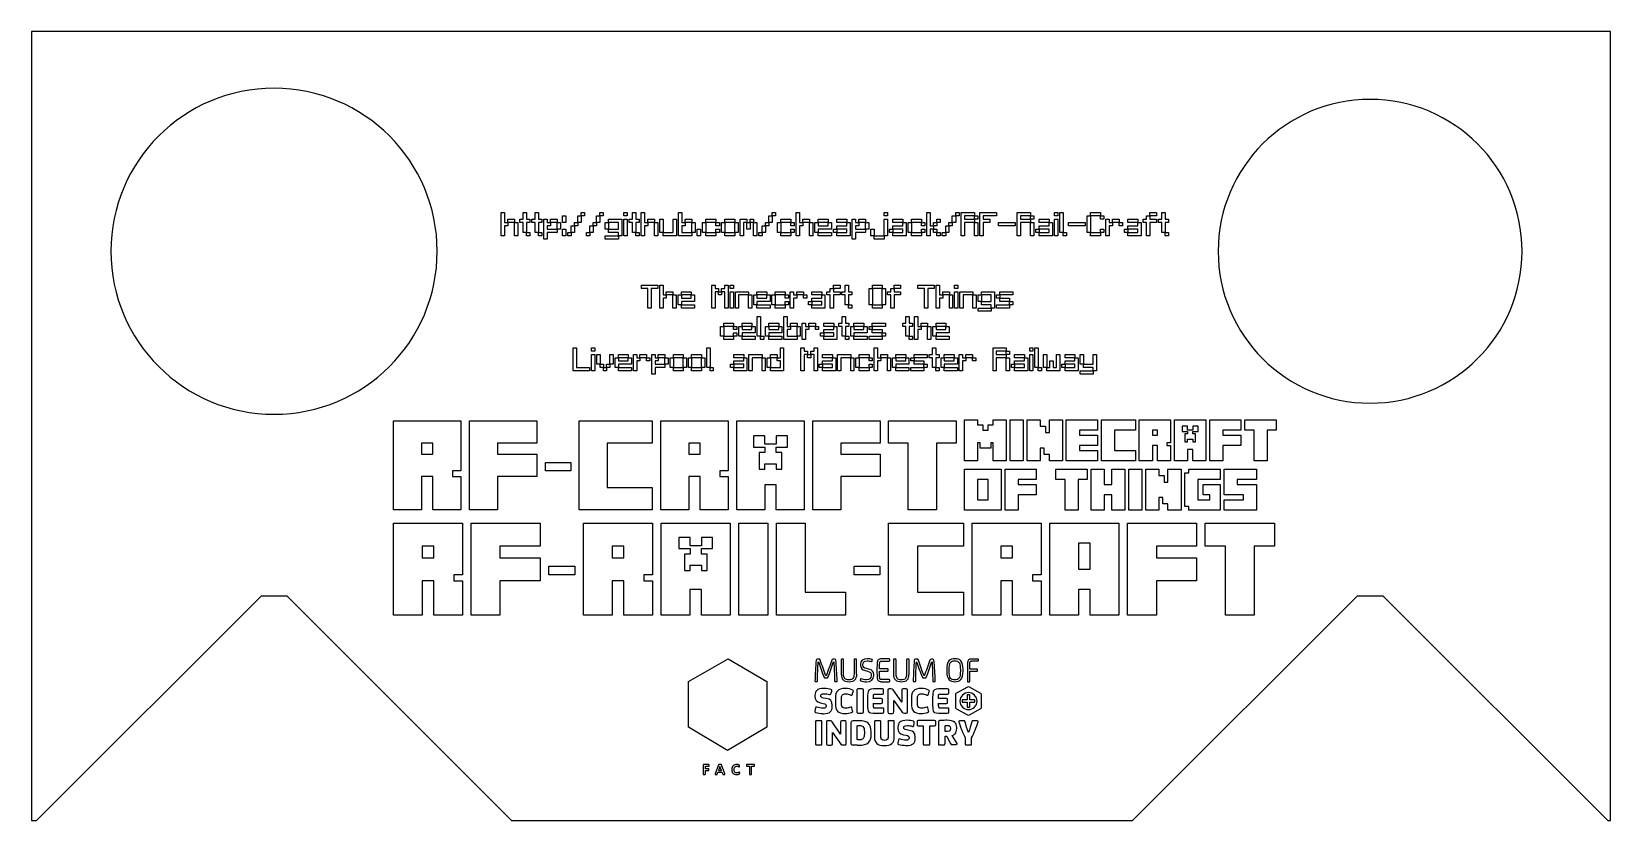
# Model space of a CAD drawing. Extents: x 133 to 733, y -330 to -30.
import ezdxf

# ---------------------------------------------------------------- set-up
doc = ezdxf.new("R2010")
doc.units = 0
doc.header["$MEASUREMENT"] = 0
doc.layers.add('LAYER_1', color=7, linetype='CONTINUOUS')

# ---------------------------------------------------------------- blocks, each defined once
blk = doc.blocks.new('BLOCK_2')
at = {"layer": 'LAYER_1', "color": 1}
blk.add_lwpolyline([(646.18, -244.11), (731.63, -329.56), (732.66, -329.56), (732.66, -29.56), (132.66, -29.56), (132.66, -329.56), (134.53, -329.56), (219.98, -244.11), (229.65, -244.11), (315.1, -329.56), (551.06, -329.56), (636.51, -244.11), (646.18, -244.11)], dxfattribs=at)
blk = doc.blocks.new('BLOCK_3')
at = {"layer": 'LAYER_1', "color": 5}
blk.add_open_spline([(489.17, -283.66), (489.17, -283.66), (490.87, -283.66), (490.87, -283.66), (491.02, -283.66), (491.1, -283.74), (491.1, -283.88), (491.1, -283.88), (491.1, -284.4), (491.1, -284.4), (491.1, -284.62), (490.95, -284.62), (490.87, -284.62), (490.87, -284.62), (489.17, -284.62), (489.17, -284.62), (489.17, -284.62), (489.17, -286.32), (489.17, -286.32), (489.17, -286.47), (489.1, -286.54), (488.95, -286.54), (488.95, -286.54), (488.44, -286.54), (488.44, -286.54), (488.21, -286.54), (488.21, -286.4), (488.21, -286.32), (488.21, -286.32), (488.21, -284.62), (488.21, -284.62), (488.21, -284.62), (486.52, -284.62), (486.52, -284.62), (486.37, -284.62), (486.29, -284.55), (486.29, -284.4), (486.29, -284.4), (486.29, -283.88), (486.29, -283.88), (486.29, -283.74), (486.37, -283.66), (486.52, -283.66), (486.52, -283.66), (488.21, -283.66), (488.21, -283.66), (488.21, -283.66), (488.21, -281.96), (488.21, -281.96), (488.21, -281.82), (488.29, -281.74), (488.44, -281.74), (488.44, -281.74), (488.95, -281.74), (488.95, -281.74), (489.1, -281.74), (489.17, -281.82), (489.17, -281.96), (489.17, -281.96), (489.17, -283.66), (489.17, -283.66)], degree=3, knots=[0, 0, 0, 0, 1, 1, 1, 2, 2, 2, 3, 3, 3, 4, 4, 4, 5, 5, 5, 6, 6, 6, 7, 7, 7, 8, 8, 8, 9, 9, 9, 10, 10, 10, 11, 11, 11, 12, 12, 12, 13, 13, 13, 14, 14, 14, 15, 15, 15, 16, 16, 16, 17, 17, 17, 18, 18, 18, 19, 19, 19, 20, 20, 20, 20], dxfattribs=at)

msp = doc.modelspace()

# ---------------------------------------------------------------- linework, layer by layer
at = {"layer": 'LAYER_1', "color": 5}
for points in [[(311.06, -107.3), (311.06, -98.42), (312.33, -98.42), (312.33, -102.22), (313.6, -102.22), (313.6, -103.49), (312.33, -103.49), (312.33, -107.3), (311.06, -107.3)], [(313.6, -102.22), (313.6, -100.95), (316.14, -100.95), (316.14, -102.22), (313.6, -102.22)], [(319.43, -106.03), (319.43, -102.22), (318.17, -102.22), (318.17, -100.95), (319.43, -100.95), (319.43, -98.42), (320.7, -98.42), (320.7, -100.95), (321.97, -100.95), (321.97, -102.22), (320.7, -102.22), (320.7, -106.03), (319.43, -106.03)], [(324, -106.03), (324, -102.22), (322.73, -102.22), (322.73, -100.95), (324, -100.95), (324, -98.42), (325.27, -98.42), (325.27, -100.95), (326.54, -100.95), (326.54, -102.22), (325.27, -102.22), (325.27, -106.03), (324, -106.03)], [(327.3, -108.57), (327.3, -100.95), (328.57, -100.95), (328.57, -102.22), (329.84, -102.22), (329.84, -103.49), (328.57, -103.49), (328.57, -104.76), (332.37, -104.76), (332.37, -106.03), (328.57, -106.03), (328.57, -108.57), (327.3, -108.57)], [(329.84, -102.22), (329.84, -100.95), (332.37, -100.95), (332.37, -102.22), (329.84, -102.22)], [(334.4, -102.22), (334.4, -99.69), (335.67, -99.69), (335.67, -102.22), (334.4, -102.22)], [(340.24, -102.22), (340.24, -99.69), (341.51, -99.69), (341.51, -102.22), (340.24, -102.22)], [(341.51, -99.69), (341.51, -98.42), (342.78, -98.42), (342.78, -99.69), (341.51, -99.69)], [(347.34, -102.22), (347.34, -99.69), (348.61, -99.69), (348.61, -102.22), (347.34, -102.22)], [(348.61, -99.69), (348.61, -98.42), (349.88, -98.42), (349.88, -99.69), (348.61, -99.69)], [(355.72, -107.3), (355.72, -106.03), (351.91, -106.03), (351.91, -104.76), (355.72, -104.76), (355.72, -102.22), (351.91, -102.22), (351.91, -100.95), (356.98, -100.95), (356.98, -107.3), (355.72, -107.3)], [(357.75, -99.69), (357.75, -98.42), (359.01, -98.42), (359.01, -99.69), (357.75, -99.69)], [(357.75, -107.3), (357.75, -100.95), (359.01, -100.95), (359.01, -107.3), (357.75, -107.3)], [(361.04, -106.03), (361.04, -102.22), (359.78, -102.22), (359.78, -100.95), (361.04, -100.95), (361.04, -98.42), (362.31, -98.42), (362.31, -100.95), (363.58, -100.95), (363.58, -102.22), (362.31, -102.22), (362.31, -106.03), (361.04, -106.03)], [(364.34, -107.3), (364.34, -98.42), (365.61, -98.42), (365.61, -102.22), (366.88, -102.22), (366.88, -103.49), (365.61, -103.49), (365.61, -107.3), (364.34, -107.3)], [(366.88, -102.22), (366.88, -100.95), (369.42, -100.95), (369.42, -102.22), (366.88, -102.22)], [(371.45, -106.03), (371.45, -100.95), (372.71, -100.95), (372.71, -106.03), (371.45, -106.03)], [(372.71, -107.3), (372.71, -106.03), (376.52, -106.03), (376.52, -100.95), (377.79, -100.95), (377.79, -107.3), (372.71, -107.3)], [(378.55, -107.3), (378.55, -98.42), (379.82, -98.42), (379.82, -102.22), (381.09, -102.22), (381.09, -103.49), (379.82, -103.49), (379.82, -106.03), (383.62, -106.03), (383.62, -107.3), (378.55, -107.3)], [(381.09, -102.22), (381.09, -100.95), (383.62, -100.95), (383.62, -102.22), (381.09, -102.22)], [(388.95, -102.22), (388.95, -100.95), (392.76, -100.95), (392.76, -102.22), (388.95, -102.22)], [(396.06, -102.22), (396.06, -100.95), (399.86, -100.95), (399.86, -102.22), (396.06, -102.22)], [(401.89, -107.3), (401.89, -100.95), (404.43, -100.95), (404.43, -102.22), (403.16, -102.22), (403.16, -107.3), (401.89, -107.3)], [(405.7, -102.22), (405.7, -100.95), (406.97, -100.95), (406.97, -102.22), (405.7, -102.22)], [(412.8, -102.22), (412.8, -99.69), (414.07, -99.69), (414.07, -102.22), (412.8, -102.22)], [(414.07, -99.69), (414.07, -98.42), (415.34, -98.42), (415.34, -99.69), (414.07, -99.69)], [(417.37, -102.22), (417.37, -100.95), (421.17, -100.95), (421.17, -102.22), (417.37, -102.22)], [(423.2, -107.3), (423.2, -98.42), (424.47, -98.42), (424.47, -102.22), (425.74, -102.22), (425.74, -103.49), (424.47, -103.49), (424.47, -107.3), (423.2, -107.3)], [(425.74, -102.22), (425.74, -100.95), (428.28, -100.95), (428.28, -102.22), (425.74, -102.22)], [(431.58, -102.22), (431.58, -100.95), (435.38, -100.95), (435.38, -102.22), (431.58, -102.22)], [(438.68, -102.22), (438.68, -100.95), (442.49, -100.95), (442.49, -102.22), (438.68, -102.22)], [(444.52, -108.57), (444.52, -100.95), (445.79, -100.95), (445.79, -102.22), (447.05, -102.22), (447.05, -103.49), (445.79, -103.49), (445.79, -104.76), (449.59, -104.76), (449.59, -106.03), (445.79, -106.03), (445.79, -108.57), (444.52, -108.57)], [(447.05, -102.22), (447.05, -100.95), (449.59, -100.95), (449.59, -102.22), (447.05, -102.22)], [(456.69, -99.69), (456.69, -98.42), (457.96, -98.42), (457.96, -99.69), (456.69, -99.69)], [(456.69, -107.3), (456.69, -100.95), (457.96, -100.95), (457.96, -107.3), (456.69, -107.3)], [(459.99, -102.22), (459.99, -100.95), (463.8, -100.95), (463.8, -102.22), (459.99, -102.22)], [(467.1, -102.22), (467.1, -100.95), (470.9, -100.95), (470.9, -102.22), (467.1, -102.22)], [(472.93, -107.3), (472.93, -98.42), (474.2, -98.42), (474.2, -103.49), (475.47, -103.49), (475.47, -104.76), (474.2, -104.76), (474.2, -107.3), (472.93, -107.3)], [(476.74, -102.22), (476.74, -100.95), (478.01, -100.95), (478.01, -102.22), (476.74, -102.22)], [(482.57, -102.22), (482.57, -99.69), (483.84, -99.69), (483.84, -102.22), (482.57, -102.22)], [(483.84, -99.69), (483.84, -98.42), (485.11, -98.42), (485.11, -99.69), (483.84, -99.69)], [(485.87, -107.3), (485.87, -98.42), (490.95, -98.42), (490.95, -99.69), (487.14, -99.69), (487.14, -100.95), (490.95, -100.95), (490.95, -102.22), (487.14, -102.22), (487.14, -107.3), (485.87, -107.3)], [(490.95, -100.95), (490.95, -99.69), (492.21, -99.69), (492.21, -100.95), (490.95, -100.95)], [(492.98, -107.3), (492.98, -98.42), (499.32, -98.42), (499.32, -99.69), (494.24, -99.69), (494.24, -100.95), (496.78, -100.95), (496.78, -102.22), (494.24, -102.22), (494.24, -107.3), (492.98, -107.3)], [(507.18, -107.3), (507.18, -98.42), (512.26, -98.42), (512.26, -99.69), (508.45, -99.69), (508.45, -100.95), (512.26, -100.95), (512.26, -102.22), (508.45, -102.22), (508.45, -107.3), (507.18, -107.3)], [(512.26, -100.95), (512.26, -99.69), (513.53, -99.69), (513.53, -100.95), (512.26, -100.95)], [(515.56, -102.22), (515.56, -100.95), (519.36, -100.95), (519.36, -102.22), (515.56, -102.22)], [(521.39, -99.69), (521.39, -98.42), (522.66, -98.42), (522.66, -99.69), (521.39, -99.69)], [(521.39, -107.3), (521.39, -100.95), (522.66, -100.95), (522.66, -107.3), (521.39, -107.3)], [(523.42, -106.03), (523.42, -98.42), (524.69, -98.42), (524.69, -106.03), (523.42, -106.03)], [(533.82, -106.03), (533.82, -99.69), (535.09, -99.69), (535.09, -106.03), (533.82, -106.03)], [(535.09, -99.69), (535.09, -98.42), (538.9, -98.42), (538.9, -99.69), (535.09, -99.69)], [(538.9, -100.95), (538.9, -99.69), (540.17, -99.69), (540.17, -100.95), (538.9, -100.95)], [(540.93, -107.3), (540.93, -100.95), (542.2, -100.95), (542.2, -102.22), (543.46, -102.22), (543.46, -103.49), (542.2, -103.49), (542.2, -107.3), (540.93, -107.3)], [(543.46, -102.22), (543.46, -100.95), (546, -100.95), (546, -102.22), (543.46, -102.22)], [(549.3, -102.22), (549.3, -100.95), (553.11, -100.95), (553.11, -102.22), (549.3, -102.22)], [(556.4, -107.3), (556.4, -102.22), (555.14, -102.22), (555.14, -100.95), (556.4, -100.95), (556.4, -99.69), (557.67, -99.69), (557.67, -100.95), (560.21, -100.95), (560.21, -102.22), (557.67, -102.22), (557.67, -107.3), (556.4, -107.3)], [(557.67, -99.69), (557.67, -98.42), (560.21, -98.42), (560.21, -99.69), (557.67, -99.69)], [(562.24, -106.03), (562.24, -102.22), (560.97, -102.22), (560.97, -100.95), (562.24, -100.95), (562.24, -98.42), (563.51, -98.42), (563.51, -100.95), (564.78, -100.95), (564.78, -102.22), (563.51, -102.22), (563.51, -106.03), (562.24, -106.03)], [(316.14, -107.3), (316.14, -102.22), (317.41, -102.22), (317.41, -107.3), (316.14, -107.3)], [(320.7, -107.3), (320.7, -106.03), (321.97, -106.03), (321.97, -107.3), (320.7, -107.3)], [(325.27, -107.3), (325.27, -106.03), (326.54, -106.03), (326.54, -107.3), (325.27, -107.3)], [(332.37, -104.76), (332.37, -102.22), (333.64, -102.22), (333.64, -104.76), (332.37, -104.76)], [(334.4, -107.3), (334.4, -104.76), (335.67, -104.76), (335.67, -107.3), (334.4, -107.3)], [(336.43, -107.3), (336.43, -106.03), (337.7, -106.03), (337.7, -107.3), (336.43, -107.3)], [(337.7, -106.03), (337.7, -103.49), (338.97, -103.49), (338.97, -106.03), (337.7, -106.03)], [(338.97, -103.49), (338.97, -102.22), (340.24, -102.22), (340.24, -103.49), (338.97, -103.49)], [(343.54, -107.3), (343.54, -106.03), (344.81, -106.03), (344.81, -107.3), (343.54, -107.3)], [(344.81, -106.03), (344.81, -103.49), (346.07, -103.49), (346.07, -106.03), (344.81, -106.03)], [(346.07, -103.49), (346.07, -102.22), (347.34, -102.22), (347.34, -103.49), (346.07, -103.49)], [(350.64, -104.76), (350.64, -102.22), (351.91, -102.22), (351.91, -104.76), (350.64, -104.76)], [(350.64, -108.57), (350.64, -107.3), (355.72, -107.3), (355.72, -108.57), (350.64, -108.57)], [(362.31, -107.3), (362.31, -106.03), (363.58, -106.03), (363.58, -107.3), (362.31, -107.3)], [(369.42, -107.3), (369.42, -102.22), (370.69, -102.22), (370.69, -107.3), (369.42, -107.3)], [(383.62, -106.03), (383.62, -102.22), (384.89, -102.22), (384.89, -106.03), (383.62, -106.03)], [(385.65, -107.3), (385.65, -104.76), (386.92, -104.76), (386.92, -107.3), (385.65, -107.3)], [(387.68, -106.03), (387.68, -102.22), (388.95, -102.22), (388.95, -106.03), (387.68, -106.03)], [(388.95, -107.3), (388.95, -106.03), (392.76, -106.03), (392.76, -107.3), (388.95, -107.3)], [(392.76, -103.49), (392.76, -102.22), (394.03, -102.22), (394.03, -103.49), (392.76, -103.49)], [(392.76, -106.03), (392.76, -104.76), (394.03, -104.76), (394.03, -106.03), (392.76, -106.03)], [(394.79, -106.03), (394.79, -102.22), (396.06, -102.22), (396.06, -106.03), (394.79, -106.03)], [(396.06, -107.3), (396.06, -106.03), (399.86, -106.03), (399.86, -107.3), (396.06, -107.3)], [(399.86, -106.03), (399.86, -102.22), (401.13, -102.22), (401.13, -106.03), (399.86, -106.03)], [(404.43, -104.76), (404.43, -102.22), (405.7, -102.22), (405.7, -104.76), (404.43, -104.76)], [(406.97, -107.3), (406.97, -102.22), (408.24, -102.22), (408.24, -107.3), (406.97, -107.3)], [(409, -107.3), (409, -106.03), (410.26, -106.03), (410.26, -107.3), (409, -107.3)], [(410.26, -106.03), (410.26, -103.49), (411.53, -103.49), (411.53, -106.03), (410.26, -106.03)], [(411.53, -103.49), (411.53, -102.22), (412.8, -102.22), (412.8, -103.49), (411.53, -103.49)], [(416.1, -106.03), (416.1, -102.22), (417.37, -102.22), (417.37, -106.03), (416.1, -106.03)], [(417.37, -107.3), (417.37, -106.03), (421.17, -106.03), (421.17, -107.3), (417.37, -107.3)], [(421.17, -103.49), (421.17, -102.22), (422.44, -102.22), (422.44, -103.49), (421.17, -103.49)], [(421.17, -106.03), (421.17, -104.76), (422.44, -104.76), (422.44, -106.03), (421.17, -106.03)], [(428.28, -107.3), (428.28, -102.22), (429.55, -102.22), (429.55, -107.3), (428.28, -107.3)], [(430.31, -106.03), (430.31, -102.22), (431.58, -102.22), (431.58, -103.49), (435.38, -103.49), (435.38, -102.22), (436.65, -102.22), (436.65, -104.76), (431.58, -104.76), (431.58, -106.03), (430.31, -106.03)], [(431.58, -107.3), (431.58, -106.03), (436.65, -106.03), (436.65, -107.3), (431.58, -107.3)], [(437.41, -106.03), (437.41, -104.76), (438.68, -104.76), (438.68, -106.03), (437.41, -106.03)], [(438.68, -107.3), (438.68, -106.03), (442.49, -106.03), (442.49, -104.76), (438.68, -104.76), (438.68, -103.49), (442.49, -103.49), (442.49, -102.22), (443.76, -102.22), (443.76, -107.3), (438.68, -107.3)], [(449.59, -104.76), (449.59, -102.22), (450.86, -102.22), (450.86, -104.76), (449.59, -104.76)], [(451.62, -107.3), (451.62, -104.76), (452.89, -104.76), (452.89, -107.3), (451.62, -107.3)], [(452.89, -108.57), (452.89, -107.3), (456.69, -107.3), (456.69, -108.57), (452.89, -108.57)], [(458.72, -106.03), (458.72, -104.76), (459.99, -104.76), (459.99, -106.03), (458.72, -106.03)], [(459.99, -107.3), (459.99, -106.03), (463.8, -106.03), (463.8, -104.76), (459.99, -104.76), (459.99, -103.49), (463.8, -103.49), (463.8, -102.22), (465.07, -102.22), (465.07, -107.3), (459.99, -107.3)], [(465.83, -106.03), (465.83, -102.22), (467.1, -102.22), (467.1, -106.03), (465.83, -106.03)], [(467.1, -107.3), (467.1, -106.03), (470.9, -106.03), (470.9, -107.3), (467.1, -107.3)], [(470.9, -103.49), (470.9, -102.22), (472.17, -102.22), (472.17, -103.49), (470.9, -103.49)], [(470.9, -106.03), (470.9, -104.76), (472.17, -104.76), (472.17, -106.03), (470.9, -106.03)], [(475.47, -103.49), (475.47, -102.22), (476.74, -102.22), (476.74, -103.49), (475.47, -103.49)], [(475.47, -106.03), (475.47, -104.76), (476.74, -104.76), (476.74, -106.03), (475.47, -106.03)], [(476.74, -107.3), (476.74, -106.03), (478.01, -106.03), (478.01, -107.3), (476.74, -107.3)], [(478.77, -107.3), (478.77, -106.03), (480.04, -106.03), (480.04, -107.3), (478.77, -107.3)], [(480.04, -106.03), (480.04, -103.49), (481.3, -103.49), (481.3, -106.03), (480.04, -106.03)], [(481.3, -103.49), (481.3, -102.22), (482.57, -102.22), (482.57, -103.49), (481.3, -103.49)], [(490.95, -107.3), (490.95, -102.22), (492.21, -102.22), (492.21, -107.3), (490.95, -107.3)], [(500.08, -103.49), (500.08, -102.22), (506.42, -102.22), (506.42, -103.49), (500.08, -103.49)], [(512.26, -107.3), (512.26, -102.22), (513.53, -102.22), (513.53, -107.3), (512.26, -107.3)], [(514.29, -106.03), (514.29, -104.76), (515.56, -104.76), (515.56, -106.03), (514.29, -106.03)], [(515.56, -107.3), (515.56, -106.03), (519.36, -106.03), (519.36, -104.76), (515.56, -104.76), (515.56, -103.49), (519.36, -103.49), (519.36, -102.22), (520.63, -102.22), (520.63, -107.3), (515.56, -107.3)], [(524.69, -107.3), (524.69, -106.03), (525.96, -106.03), (525.96, -107.3), (524.69, -107.3)], [(526.72, -103.49), (526.72, -102.22), (533.06, -102.22), (533.06, -103.49), (526.72, -103.49)], [(535.09, -107.3), (535.09, -106.03), (538.9, -106.03), (538.9, -107.3), (535.09, -107.3)], [(538.9, -106.03), (538.9, -104.76), (540.17, -104.76), (540.17, -106.03), (538.9, -106.03)], [(546, -103.49), (546, -102.22), (547.27, -102.22), (547.27, -103.49), (546, -103.49)], [(548.03, -106.03), (548.03, -104.76), (549.3, -104.76), (549.3, -106.03), (548.03, -106.03)], [(549.3, -107.3), (549.3, -106.03), (553.11, -106.03), (553.11, -104.76), (549.3, -104.76), (549.3, -103.49), (553.11, -103.49), (553.11, -102.22), (554.37, -102.22), (554.37, -107.3), (549.3, -107.3)], [(563.51, -107.3), (563.51, -106.03), (564.78, -106.03), (564.78, -107.3), (563.51, -107.3)], [(366.91, -134.7), (366.91, -127.24), (364.43, -127.24), (364.43, -126), (370.64, -126), (370.64, -127.24), (368.16, -127.24), (368.16, -134.7), (366.91, -134.7)], [(371.39, -134.7), (371.39, -126), (372.63, -126), (372.63, -129.73), (373.87, -129.73), (373.87, -130.97), (372.63, -130.97), (372.63, -134.7), (371.39, -134.7)], [(373.87, -129.73), (373.87, -128.49), (376.36, -128.49), (376.36, -129.73), (373.87, -129.73)], [(376.36, -134.7), (376.36, -129.73), (377.6, -129.73), (377.6, -134.7), (376.36, -134.7)], [(378.35, -133.46), (378.35, -129.73), (379.59, -129.73), (379.59, -130.97), (383.32, -130.97), (383.32, -129.73), (384.56, -129.73), (384.56, -132.22), (379.59, -132.22), (379.59, -133.46), (378.35, -133.46)], [(379.59, -129.73), (379.59, -128.49), (383.32, -128.49), (383.32, -129.73), (379.59, -129.73)], [(391.17, -134.7), (391.17, -126), (392.41, -126), (392.41, -127.24), (393.65, -127.24), (393.65, -128.49), (392.41, -128.49), (392.41, -134.7), (391.17, -134.7)], [(393.65, -129.73), (393.65, -128.49), (394.89, -128.49), (394.89, -129.73), (393.65, -129.73)], [(396.14, -134.7), (396.14, -128.49), (394.89, -128.49), (394.89, -127.24), (396.14, -127.24), (396.14, -126), (397.38, -126), (397.38, -134.7), (396.14, -134.7)], [(398.13, -127.24), (398.13, -126), (399.37, -126), (399.37, -127.24), (398.13, -127.24)], [(398.13, -134.7), (398.13, -128.49), (399.37, -128.49), (399.37, -134.7), (398.13, -134.7)], [(400.12, -134.7), (400.12, -128.49), (405.09, -128.49), (405.09, -129.73), (401.36, -129.73), (401.36, -134.7), (400.12, -134.7)], [(405.09, -134.7), (405.09, -129.73), (406.33, -129.73), (406.33, -134.7), (405.09, -134.7)], [(407.08, -133.46), (407.08, -129.73), (408.32, -129.73), (408.32, -130.97), (412.05, -130.97), (412.05, -129.73), (413.29, -129.73), (413.29, -132.22), (408.32, -132.22), (408.32, -133.46), (407.08, -133.46)], [(408.32, -129.73), (408.32, -128.49), (412.05, -128.49), (412.05, -129.73), (408.32, -129.73)], [(414.04, -133.46), (414.04, -129.73), (415.28, -129.73), (415.28, -133.46), (414.04, -133.46)], [(415.28, -129.73), (415.28, -128.49), (419.01, -128.49), (419.01, -129.73), (415.28, -129.73)], [(419.01, -130.97), (419.01, -129.73), (420.26, -129.73), (420.26, -130.97), (419.01, -130.97)], [(421, -134.7), (421, -128.49), (422.24, -128.49), (422.24, -129.73), (423.49, -129.73), (423.49, -130.97), (422.24, -130.97), (422.24, -134.7), (421, -134.7)], [(423.49, -129.73), (423.49, -128.49), (425.97, -128.49), (425.97, -129.73), (423.49, -129.73)], [(425.97, -130.97), (425.97, -129.73), (427.22, -129.73), (427.22, -130.97), (425.97, -130.97)], [(429.21, -129.73), (429.21, -128.49), (432.94, -128.49), (432.94, -129.73), (429.21, -129.73)], [(429.21, -134.7), (429.21, -133.46), (432.94, -133.46), (432.94, -132.22), (429.21, -132.22), (429.21, -130.97), (432.94, -130.97), (432.94, -129.73), (434.18, -129.73), (434.18, -134.7), (429.21, -134.7)], [(436.17, -134.7), (436.17, -129.73), (434.92, -129.73), (434.92, -128.49), (436.17, -128.49), (436.17, -127.24), (437.41, -127.24), (437.41, -128.49), (439.9, -128.49), (439.9, -129.73), (437.41, -129.73), (437.41, -134.7), (436.17, -134.7)], [(437.41, -127.24), (437.41, -126), (439.9, -126), (439.9, -127.24), (437.41, -127.24)], [(441.89, -133.46), (441.89, -129.73), (440.64, -129.73), (440.64, -128.49), (441.89, -128.49), (441.89, -126), (443.13, -126), (443.13, -128.49), (444.37, -128.49), (444.37, -129.73), (443.13, -129.73), (443.13, -133.46), (441.89, -133.46)], [(450.97, -133.46), (450.97, -127.24), (452.22, -127.24), (452.22, -133.46), (450.97, -133.46)], [(452.22, -127.24), (452.22, -126), (455.95, -126), (455.95, -127.24), (452.22, -127.24)], [(455.95, -133.46), (455.95, -127.24), (457.19, -127.24), (457.19, -133.46), (455.95, -133.46)], [(459.18, -134.7), (459.18, -129.73), (457.93, -129.73), (457.93, -128.49), (459.18, -128.49), (459.18, -127.24), (460.42, -127.24), (460.42, -128.49), (462.91, -128.49), (462.91, -129.73), (460.42, -129.73), (460.42, -134.7), (459.18, -134.7)], [(460.42, -127.24), (460.42, -126), (462.91, -126), (462.91, -127.24), (460.42, -127.24)], [(471.99, -134.7), (471.99, -127.24), (469.51, -127.24), (469.51, -126), (475.72, -126), (475.72, -127.24), (473.24, -127.24), (473.24, -134.7), (471.99, -134.7)], [(476.47, -134.7), (476.47, -126), (477.71, -126), (477.71, -129.73), (478.96, -129.73), (478.96, -130.97), (477.71, -130.97), (477.71, -134.7), (476.47, -134.7)], [(478.96, -129.73), (478.96, -128.49), (481.44, -128.49), (481.44, -129.73), (478.96, -129.73)], [(481.44, -134.7), (481.44, -129.73), (482.69, -129.73), (482.69, -134.7), (481.44, -134.7)], [(483.43, -127.24), (483.43, -126), (484.67, -126), (484.67, -127.24), (483.43, -127.24)], [(483.43, -134.7), (483.43, -128.49), (484.67, -128.49), (484.67, -134.7), (483.43, -134.7)], [(485.42, -134.7), (485.42, -128.49), (490.39, -128.49), (490.39, -129.73), (486.66, -129.73), (486.66, -134.7), (485.42, -134.7)], [(490.39, -134.7), (490.39, -129.73), (491.64, -129.73), (491.64, -134.7), (490.39, -134.7)], [(492.38, -132.22), (492.38, -129.73), (493.62, -129.73), (493.62, -132.22), (492.38, -132.22)], [(497.35, -134.7), (497.35, -133.46), (493.62, -133.46), (493.62, -132.22), (497.35, -132.22), (497.35, -129.73), (493.62, -129.73), (493.62, -128.49), (498.6, -128.49), (498.6, -134.7), (497.35, -134.7)], [(499.34, -130.97), (499.34, -129.73), (500.59, -129.73), (500.59, -130.97), (499.34, -130.97)], [(500.59, -129.73), (500.59, -128.49), (505.56, -128.49), (505.56, -129.73), (500.59, -129.73)], [(500.59, -132.22), (500.59, -130.97), (504.32, -130.97), (504.32, -132.22), (500.59, -132.22)], [(379.59, -134.7), (379.59, -133.46), (384.56, -133.46), (384.56, -134.7), (379.59, -134.7)], [(408.32, -134.7), (408.32, -133.46), (413.29, -133.46), (413.29, -134.7), (408.32, -134.7)], [(408.39, -145.39), (408.39, -137.94), (409.63, -137.94), (409.63, -145.39), (408.39, -145.39)], [(415.28, -134.7), (415.28, -133.46), (419.01, -133.46), (419.01, -134.7), (415.28, -134.7)], [(418.58, -146.64), (418.58, -137.94), (419.83, -137.94), (419.83, -141.66), (421.07, -141.66), (421.07, -142.91), (419.83, -142.91), (419.83, -145.39), (423.56, -145.39), (423.56, -146.64), (418.58, -146.64)], [(419.01, -133.46), (419.01, -132.22), (420.26, -132.22), (420.26, -133.46), (419.01, -133.46)], [(427.96, -133.46), (427.96, -132.22), (429.21, -132.22), (429.21, -133.46), (427.96, -133.46)], [(440.71, -145.39), (440.71, -141.66), (439.47, -141.66), (439.47, -140.42), (440.71, -140.42), (440.71, -137.94), (441.95, -137.94), (441.95, -140.42), (443.2, -140.42), (443.2, -141.66), (441.95, -141.66), (441.95, -145.39), (440.71, -145.39)], [(443.13, -134.7), (443.13, -133.46), (444.37, -133.46), (444.37, -134.7), (443.13, -134.7)], [(452.22, -134.7), (452.22, -133.46), (455.95, -133.46), (455.95, -134.7), (452.22, -134.7)], [(464.96, -145.39), (464.96, -141.66), (463.72, -141.66), (463.72, -140.42), (464.96, -140.42), (464.96, -137.94), (466.21, -137.94), (466.21, -140.42), (467.45, -140.42), (467.45, -141.66), (466.21, -141.66), (466.21, -145.39), (464.96, -145.39)], [(468.2, -146.64), (468.2, -137.94), (469.44, -137.94), (469.44, -141.66), (470.68, -141.66), (470.68, -142.91), (469.44, -142.91), (469.44, -146.64), (468.2, -146.64)], [(492.38, -135.95), (492.38, -134.7), (497.35, -134.7), (497.35, -135.95), (492.38, -135.95)], [(499.34, -134.7), (499.34, -133.46), (504.32, -133.46), (504.32, -134.7), (499.34, -134.7)], [(504.32, -133.46), (504.32, -132.22), (505.56, -132.22), (505.56, -133.46), (504.32, -133.46)], [(394.47, -145.39), (394.47, -141.66), (395.71, -141.66), (395.71, -145.39), (394.47, -145.39)], [(395.71, -141.66), (395.71, -140.42), (399.44, -140.42), (399.44, -141.66), (395.71, -141.66)], [(399.44, -142.91), (399.44, -141.66), (400.68, -141.66), (400.68, -142.91), (399.44, -142.91)], [(401.43, -145.39), (401.43, -141.66), (402.67, -141.66), (402.67, -142.91), (406.4, -142.91), (406.4, -141.66), (407.64, -141.66), (407.64, -144.15), (402.67, -144.15), (402.67, -145.39), (401.43, -145.39)], [(402.67, -141.66), (402.67, -140.42), (406.4, -140.42), (406.4, -141.66), (402.67, -141.66)], [(411.62, -145.39), (411.62, -141.66), (412.86, -141.66), (412.86, -142.91), (416.59, -142.91), (416.59, -141.66), (417.84, -141.66), (417.84, -144.15), (412.86, -144.15), (412.86, -145.39), (411.62, -145.39)], [(412.86, -141.66), (412.86, -140.42), (416.59, -140.42), (416.59, -141.66), (412.86, -141.66)], [(421.07, -141.66), (421.07, -140.42), (423.56, -140.42), (423.56, -141.66), (421.07, -141.66)], [(423.56, -145.39), (423.56, -141.66), (424.8, -141.66), (424.8, -145.39), (423.56, -145.39)], [(425.54, -146.64), (425.54, -140.42), (426.79, -140.42), (426.79, -141.66), (428.03, -141.66), (428.03, -142.91), (426.79, -142.91), (426.79, -146.64), (425.54, -146.64)], [(428.03, -141.66), (428.03, -140.42), (430.52, -140.42), (430.52, -141.66), (428.03, -141.66)], [(430.52, -142.91), (430.52, -141.66), (431.76, -141.66), (431.76, -142.91), (430.52, -142.91)], [(433.75, -141.66), (433.75, -140.42), (437.48, -140.42), (437.48, -141.66), (433.75, -141.66)], [(433.75, -146.64), (433.75, -145.39), (437.48, -145.39), (437.48, -144.15), (433.75, -144.15), (433.75, -142.91), (437.48, -142.91), (437.48, -141.66), (438.72, -141.66), (438.72, -146.64), (433.75, -146.64)], [(443.94, -145.39), (443.94, -141.66), (445.19, -141.66), (445.19, -142.91), (448.92, -142.91), (448.92, -141.66), (450.16, -141.66), (450.16, -144.15), (445.19, -144.15), (445.19, -145.39), (443.94, -145.39)], [(445.19, -141.66), (445.19, -140.42), (448.92, -140.42), (448.92, -141.66), (445.19, -141.66)], [(450.91, -142.91), (450.91, -141.66), (452.15, -141.66), (452.15, -142.91), (450.91, -142.91)], [(452.15, -141.66), (452.15, -140.42), (457.12, -140.42), (457.12, -141.66), (452.15, -141.66)], [(452.15, -144.15), (452.15, -142.91), (455.88, -142.91), (455.88, -144.15), (452.15, -144.15)], [(470.68, -141.66), (470.68, -140.42), (473.17, -140.42), (473.17, -141.66), (470.68, -141.66)], [(473.17, -146.64), (473.17, -141.66), (474.41, -141.66), (474.41, -146.64), (473.17, -146.64)], [(475.16, -145.39), (475.16, -141.66), (476.4, -141.66), (476.4, -142.91), (480.13, -142.91), (480.13, -141.66), (481.37, -141.66), (481.37, -144.15), (476.4, -144.15), (476.4, -145.39), (475.16, -145.39)], [(476.4, -141.66), (476.4, -140.42), (480.13, -140.42), (480.13, -141.66), (476.4, -141.66)], [(338.51, -158.57), (338.51, -149.87), (339.75, -149.87), (339.75, -157.33), (344.73, -157.33), (344.73, -158.57), (338.51, -158.57)], [(345.47, -151.11), (345.47, -149.87), (346.72, -149.87), (346.72, -151.11), (345.47, -151.11)], [(389.23, -157.33), (389.23, -149.87), (390.48, -149.87), (390.48, -157.33), (389.23, -157.33)], [(395.71, -146.64), (395.71, -145.39), (399.44, -145.39), (399.44, -146.64), (395.71, -146.64)], [(399.44, -145.39), (399.44, -144.15), (400.68, -144.15), (400.68, -145.39), (399.44, -145.39)], [(402.67, -146.64), (402.67, -145.39), (407.64, -145.39), (407.64, -146.64), (402.67, -146.64)], [(409.63, -146.64), (409.63, -145.39), (410.88, -145.39), (410.88, -146.64), (409.63, -146.64)], [(412.86, -146.64), (412.86, -145.39), (417.84, -145.39), (417.84, -146.64), (412.86, -146.64)], [(413.49, -158.57), (413.49, -157.33), (417.22, -157.33), (417.22, -154.84), (415.97, -154.84), (415.97, -153.6), (417.22, -153.6), (417.22, -149.87), (418.46, -149.87), (418.46, -158.57), (413.49, -158.57)], [(425.06, -158.57), (425.06, -149.87), (426.3, -149.87), (426.3, -151.11), (427.55, -151.11), (427.55, -152.36), (426.3, -152.36), (426.3, -158.57), (425.06, -158.57)], [(430.03, -158.57), (430.03, -152.36), (428.79, -152.36), (428.79, -151.11), (430.03, -151.11), (430.03, -149.87), (431.27, -149.87), (431.27, -158.57), (430.03, -158.57)], [(432.51, -145.39), (432.51, -144.15), (433.75, -144.15), (433.75, -145.39), (432.51, -145.39)], [(441.95, -146.64), (441.95, -145.39), (443.2, -145.39), (443.2, -146.64), (441.95, -146.64)], [(445.19, -146.64), (445.19, -145.39), (450.16, -145.39), (450.16, -146.64), (445.19, -146.64)], [(450.91, -146.64), (450.91, -145.39), (455.88, -145.39), (455.88, -146.64), (450.91, -146.64)], [(452.91, -158.57), (452.91, -149.87), (454.15, -149.87), (454.15, -153.6), (455.39, -153.6), (455.39, -154.84), (454.15, -154.84), (454.15, -158.57), (452.91, -158.57)], [(455.88, -145.39), (455.88, -144.15), (457.12, -144.15), (457.12, -145.39), (455.88, -145.39)], [(466.21, -146.64), (466.21, -145.39), (467.45, -145.39), (467.45, -146.64), (466.21, -146.64)], [(475.03, -157.33), (475.03, -153.6), (473.79, -153.6), (473.79, -152.36), (475.03, -152.36), (475.03, -149.87), (476.28, -149.87), (476.28, -152.36), (477.52, -152.36), (477.52, -153.6), (476.28, -153.6), (476.28, -157.33), (475.03, -157.33)], [(476.4, -146.64), (476.4, -145.39), (481.37, -145.39), (481.37, -146.64), (476.4, -146.64)], [(498.04, -158.57), (498.04, -149.87), (503.02, -149.87), (503.02, -151.11), (499.29, -151.11), (499.29, -152.36), (503.02, -152.36), (503.02, -153.6), (499.29, -153.6), (499.29, -158.57), (498.04, -158.57)], [(511.97, -151.11), (511.97, -149.87), (513.21, -149.87), (513.21, -151.11), (511.97, -151.11)], [(513.96, -157.33), (513.96, -149.87), (515.2, -149.87), (515.2, -157.33), (513.96, -157.33)], [(345.47, -158.57), (345.47, -152.36), (346.72, -152.36), (346.72, -158.57), (345.47, -158.57)], [(347.46, -156.09), (347.46, -152.36), (348.71, -152.36), (348.71, -156.09), (347.46, -156.09)], [(352.43, -156.09), (352.43, -152.36), (353.68, -152.36), (353.68, -156.09), (352.43, -156.09)], [(354.42, -157.33), (354.42, -153.6), (355.67, -153.6), (355.67, -154.84), (359.4, -154.84), (359.4, -153.6), (360.64, -153.6), (360.64, -156.09), (355.67, -156.09), (355.67, -157.33), (354.42, -157.33)], [(355.67, -153.6), (355.67, -152.36), (359.4, -152.36), (359.4, -153.6), (355.67, -153.6)], [(361.39, -158.57), (361.39, -152.36), (362.63, -152.36), (362.63, -153.6), (363.87, -153.6), (363.87, -154.84), (362.63, -154.84), (362.63, -158.57), (361.39, -158.57)], [(363.87, -153.6), (363.87, -152.36), (366.36, -152.36), (366.36, -153.6), (363.87, -153.6)], [(366.36, -154.84), (366.36, -153.6), (367.6, -153.6), (367.6, -154.84), (366.36, -154.84)], [(368.35, -159.82), (368.35, -152.36), (369.59, -152.36), (369.59, -153.6), (370.83, -153.6), (370.83, -154.84), (369.59, -154.84), (369.59, -156.09), (373.32, -156.09), (373.32, -157.33), (369.59, -157.33), (369.59, -159.82), (368.35, -159.82)], [(370.83, -153.6), (370.83, -152.36), (373.32, -152.36), (373.32, -153.6), (370.83, -153.6)], [(373.32, -156.09), (373.32, -153.6), (374.56, -153.6), (374.56, -156.09), (373.32, -156.09)], [(375.31, -157.33), (375.31, -153.6), (376.55, -153.6), (376.55, -157.33), (375.31, -157.33)], [(376.55, -153.6), (376.55, -152.36), (380.28, -152.36), (380.28, -153.6), (376.55, -153.6)], [(380.28, -157.33), (380.28, -153.6), (381.53, -153.6), (381.53, -157.33), (380.28, -157.33)], [(382.27, -157.33), (382.27, -153.6), (383.51, -153.6), (383.51, -157.33), (382.27, -157.33)], [(383.51, -153.6), (383.51, -152.36), (387.24, -152.36), (387.24, -153.6), (383.51, -153.6)], [(387.24, -157.33), (387.24, -153.6), (388.49, -153.6), (388.49, -157.33), (387.24, -157.33)], [(399.56, -153.6), (399.56, -152.36), (403.29, -152.36), (403.29, -153.6), (399.56, -153.6)], [(399.56, -158.57), (399.56, -157.33), (403.29, -157.33), (403.29, -156.09), (399.56, -156.09), (399.56, -154.84), (403.29, -154.84), (403.29, -153.6), (404.54, -153.6), (404.54, -158.57), (399.56, -158.57)], [(405.28, -158.57), (405.28, -152.36), (410.25, -152.36), (410.25, -153.6), (406.52, -153.6), (406.52, -158.57), (405.28, -158.57)], [(410.25, -158.57), (410.25, -153.6), (411.5, -153.6), (411.5, -158.57), (410.25, -158.57)], [(412.24, -157.33), (412.24, -153.6), (413.49, -153.6), (413.49, -157.33), (412.24, -157.33)], [(413.49, -153.6), (413.49, -152.36), (415.97, -152.36), (415.97, -153.6), (413.49, -153.6)], [(427.55, -153.6), (427.55, -152.36), (428.79, -152.36), (428.79, -153.6), (427.55, -153.6)], [(433.26, -153.6), (433.26, -152.36), (436.99, -152.36), (436.99, -153.6), (433.26, -153.6)], [(433.26, -158.57), (433.26, -157.33), (436.99, -157.33), (436.99, -156.09), (433.26, -156.09), (433.26, -154.84), (436.99, -154.84), (436.99, -153.6), (438.24, -153.6), (438.24, -158.57), (433.26, -158.57)], [(438.98, -158.57), (438.98, -152.36), (443.95, -152.36), (443.95, -153.6), (440.23, -153.6), (440.23, -158.57), (438.98, -158.57)], [(443.95, -158.57), (443.95, -153.6), (445.2, -153.6), (445.2, -158.57), (443.95, -158.57)], [(445.94, -157.33), (445.94, -153.6), (447.19, -153.6), (447.19, -157.33), (445.94, -157.33)], [(447.19, -153.6), (447.19, -152.36), (450.92, -152.36), (450.92, -153.6), (447.19, -153.6)], [(450.92, -154.84), (450.92, -153.6), (452.16, -153.6), (452.16, -154.84), (450.92, -154.84)], [(455.39, -153.6), (455.39, -152.36), (457.88, -152.36), (457.88, -153.6), (455.39, -153.6)], [(457.88, -158.57), (457.88, -153.6), (459.12, -153.6), (459.12, -158.57), (457.88, -158.57)], [(459.87, -157.33), (459.87, -153.6), (461.11, -153.6), (461.11, -154.84), (464.84, -154.84), (464.84, -153.6), (466.08, -153.6), (466.08, -156.09), (461.11, -156.09), (461.11, -157.33), (459.87, -157.33)], [(461.11, -153.6), (461.11, -152.36), (464.84, -152.36), (464.84, -153.6), (461.11, -153.6)], [(466.83, -154.84), (466.83, -153.6), (468.07, -153.6), (468.07, -154.84), (466.83, -154.84)], [(468.07, -153.6), (468.07, -152.36), (473.05, -152.36), (473.05, -153.6), (468.07, -153.6)], [(468.07, -156.09), (468.07, -154.84), (471.8, -154.84), (471.8, -156.09), (468.07, -156.09)], [(478.27, -157.33), (478.27, -153.6), (479.51, -153.6), (479.51, -154.84), (483.24, -154.84), (483.24, -153.6), (484.48, -153.6), (484.48, -156.09), (479.51, -156.09), (479.51, -157.33), (478.27, -157.33)], [(479.51, -153.6), (479.51, -152.36), (483.24, -152.36), (483.24, -153.6), (479.51, -153.6)], [(485.23, -158.57), (485.23, -152.36), (486.47, -152.36), (486.47, -153.6), (487.71, -153.6), (487.71, -154.84), (486.47, -154.84), (486.47, -158.57), (485.23, -158.57)], [(487.71, -153.6), (487.71, -152.36), (490.2, -152.36), (490.2, -153.6), (487.71, -153.6)], [(490.2, -154.84), (490.2, -153.6), (491.44, -153.6), (491.44, -154.84), (490.2, -154.84)], [(503.02, -152.36), (503.02, -151.11), (504.26, -151.11), (504.26, -152.36), (503.02, -152.36)], [(503.02, -158.57), (503.02, -153.6), (504.26, -153.6), (504.26, -158.57), (503.02, -158.57)], [(506.25, -153.6), (506.25, -152.36), (509.98, -152.36), (509.98, -153.6), (506.25, -153.6)], [(506.25, -158.57), (506.25, -157.33), (509.98, -157.33), (509.98, -156.09), (506.25, -156.09), (506.25, -154.84), (509.98, -154.84), (509.98, -153.6), (511.22, -153.6), (511.22, -158.57), (506.25, -158.57)], [(511.97, -158.57), (511.97, -152.36), (513.21, -152.36), (513.21, -158.57), (511.97, -158.57)], [(517.19, -157.33), (517.19, -152.36), (518.43, -152.36), (518.43, -157.33), (517.19, -157.33)], [(518.43, -158.57), (518.43, -157.33), (519.68, -157.33), (519.68, -154.84), (520.92, -154.84), (520.92, -157.33), (522.16, -157.33), (522.16, -152.36), (523.4, -152.36), (523.4, -158.57), (518.43, -158.57)], [(525.39, -153.6), (525.39, -152.36), (529.12, -152.36), (529.12, -153.6), (525.39, -153.6)], [(525.39, -158.57), (525.39, -157.33), (529.12, -157.33), (529.12, -156.09), (525.39, -156.09), (525.39, -154.84), (529.12, -154.84), (529.12, -153.6), (530.37, -153.6), (530.37, -158.57), (525.39, -158.57)], [(531.11, -156.09), (531.11, -152.36), (532.36, -152.36), (532.36, -156.09), (531.11, -156.09)], [(536.09, -158.57), (536.09, -157.33), (532.36, -157.33), (532.36, -156.09), (536.09, -156.09), (536.09, -152.36), (537.33, -152.36), (537.33, -158.57), (536.09, -158.57)], [(348.71, -157.33), (348.71, -156.09), (349.95, -156.09), (349.95, -157.33), (348.71, -157.33)], [(349.95, -158.57), (349.95, -157.33), (351.19, -157.33), (351.19, -158.57), (349.95, -158.57)], [(351.19, -157.33), (351.19, -156.09), (352.43, -156.09), (352.43, -157.33), (351.19, -157.33)], [(355.67, -158.57), (355.67, -157.33), (360.64, -157.33), (360.64, -158.57), (355.67, -158.57)], [(376.55, -158.57), (376.55, -157.33), (380.28, -157.33), (380.28, -158.57), (376.55, -158.57)], [(383.51, -158.57), (383.51, -157.33), (387.24, -157.33), (387.24, -158.57), (383.51, -158.57)], [(390.48, -158.57), (390.48, -157.33), (391.72, -157.33), (391.72, -158.57), (390.48, -158.57)], [(398.32, -157.33), (398.32, -156.09), (399.56, -156.09), (399.56, -157.33), (398.32, -157.33)], [(432.02, -157.33), (432.02, -156.09), (433.26, -156.09), (433.26, -157.33), (432.02, -157.33)], [(447.19, -158.57), (447.19, -157.33), (450.92, -157.33), (450.92, -158.57), (447.19, -158.57)], [(450.92, -157.33), (450.92, -156.09), (452.16, -156.09), (452.16, -157.33), (450.92, -157.33)], [(461.11, -158.57), (461.11, -157.33), (466.08, -157.33), (466.08, -158.57), (461.11, -158.57)], [(466.83, -158.57), (466.83, -157.33), (471.8, -157.33), (471.8, -158.57), (466.83, -158.57)], [(471.8, -157.33), (471.8, -156.09), (473.05, -156.09), (473.05, -157.33), (471.8, -157.33)], [(476.28, -158.57), (476.28, -157.33), (477.52, -157.33), (477.52, -158.57), (476.28, -158.57)], [(479.51, -158.57), (479.51, -157.33), (484.48, -157.33), (484.48, -158.57), (479.51, -158.57)], [(505.01, -157.33), (505.01, -156.09), (506.25, -156.09), (506.25, -157.33), (505.01, -157.33)], [(515.2, -158.57), (515.2, -157.33), (516.44, -157.33), (516.44, -158.57), (515.2, -158.57)], [(524.15, -157.33), (524.15, -156.09), (525.39, -156.09), (525.39, -157.33), (524.15, -157.33)], [(531.11, -159.82), (531.11, -158.57), (536.09, -158.57), (536.09, -159.82), (531.11, -159.82)], [(394.26, -309.03), (394.26, -309.03), (393.68, -310.63), (394.84, -310.63), (394.26, -309.03)]]:
    msp.add_lwpolyline(points, dxfattribs=at)
at = {"layer": 'LAYER_1', "color": 3}
for points in [[(270.19, -211.39), (270.19, -177.64), (295.85, -177.64), (295.85, -196.63), (292.64, -196.63), (292.64, -198.73), (295.85, -198.73), (295.85, -211.39), (285.16, -211.39), (285.16, -198.73), (280.88, -198.73), (280.88, -211.39), (270.19, -211.39)], [(299.06, -211.39), (299.06, -177.64), (324.72, -177.64), (324.72, -186.08), (309.75, -186.08), (309.75, -190.3), (324.72, -190.3), (324.72, -198.73), (309.75, -198.73), (309.75, -211.39), (299.06, -211.39)], [(340.76, -211.39), (340.76, -177.64), (368.56, -177.64), (368.56, -186.08), (351.45, -186.08), (351.45, -202.95), (368.56, -202.95), (368.56, -211.39), (340.76, -211.39)], [(371.76, -211.39), (371.76, -177.64), (397.43, -177.64), (397.43, -196.63), (394.22, -196.63), (394.22, -198.73), (397.43, -198.73), (397.43, -211.39), (386.73, -211.39), (386.73, -198.73), (382.46, -198.73), (382.46, -211.39), (371.76, -211.39)], [(400.63, -211.39), (400.63, -177.64), (426.29, -177.64), (426.29, -211.39), (415.6, -211.39), (415.6, -201.9), (411.33, -201.9), (411.33, -211.39), (400.63, -211.39)], [(429.5, -211.39), (429.5, -177.64), (455.16, -177.64), (455.16, -186.08), (440.19, -186.08), (440.19, -190.3), (455.16, -190.3), (455.16, -198.73), (440.19, -198.73), (440.19, -211.39), (429.5, -211.39)], [(465.85, -211.39), (465.85, -186.08), (458.37, -186.08), (458.37, -177.64), (484.03, -177.64), (484.03, -186.08), (476.55, -186.08), (476.55, -211.39), (465.85, -211.39)], [(487.24, -192.84), (487.24, -177.2), (492.19, -177.2), (492.19, -179.16), (494.17, -179.16), (494.17, -181.11), (496.16, -181.11), (496.16, -179.16), (498.14, -179.16), (498.14, -177.2), (503.09, -177.2), (503.09, -192.84), (498.14, -192.84), (498.14, -186), (497.15, -186), (497.15, -187.96), (493.18, -187.96), (493.18, -186), (492.19, -186), (492.19, -192.84), (487.24, -192.84)], [(504.58, -192.84), (504.58, -177.2), (509.53, -177.2), (509.53, -192.84), (504.58, -192.84)], [(511.02, -192.84), (511.02, -177.2), (515.97, -177.2), (515.97, -179.65), (517.96, -179.65), (517.96, -182.09), (519.44, -182.09), (519.44, -177.2), (524.4, -177.2), (524.4, -192.84), (519.44, -192.84), (519.44, -190.4), (517.46, -190.4), (517.46, -187.96), (515.97, -187.96), (515.97, -192.84), (511.02, -192.84)], [(525.88, -192.84), (525.88, -177.2), (537.77, -177.2), (537.77, -181.11), (530.84, -181.11), (530.84, -183.07), (537.77, -183.07), (537.77, -186.98), (530.84, -186.98), (530.84, -188.93), (537.77, -188.93), (537.77, -192.84), (525.88, -192.84)], [(539.26, -192.84), (539.26, -177.2), (552.14, -177.2), (552.14, -181.11), (544.21, -181.11), (544.21, -188.93), (552.14, -188.93), (552.14, -192.84), (539.26, -192.84)], [(553.63, -192.84), (553.63, -177.2), (565.52, -177.2), (565.52, -186), (564.03, -186), (564.03, -186.98), (565.52, -186.98), (565.52, -192.84), (560.56, -192.84), (560.56, -186.98), (558.58, -186.98), (558.58, -192.84), (553.63, -192.84)], [(567, -192.84), (567, -177.2), (578.89, -177.2), (578.89, -192.84), (573.94, -192.84), (573.94, -188.44), (571.96, -188.44), (571.96, -192.84), (567, -192.84)], [(574.97, -185.59), (574.97, -182.6), (573.96, -182.6), (573.96, -181.6), (575.99, -181.6), (575.99, -179.61), (573.96, -179.61), (573.96, -181.11), (571.94, -181.11), (571.94, -179.61), (569.91, -179.61), (569.91, -181.6), (571.94, -181.6), (571.94, -182.6), (570.93, -182.6), (570.93, -185.59), (571.94, -185.59), (571.94, -184.6), (573.96, -184.6), (573.96, -185.59), (574.97, -185.59)], [(580.38, -192.84), (580.38, -177.2), (592.27, -177.2), (592.27, -181.11), (585.34, -181.11), (585.34, -183.07), (592.27, -183.07), (592.27, -186.98), (585.34, -186.98), (585.34, -192.84), (580.38, -192.84)], [(597.23, -192.84), (597.23, -181.11), (593.76, -181.11), (593.76, -177.2), (605.65, -177.2), (605.65, -181.11), (602.18, -181.11), (602.18, -192.84), (597.23, -192.84)], [(417.74, -196.01), (417.74, -189.68), (415.6, -189.68), (415.6, -187.57), (419.88, -187.57), (419.88, -183.35), (415.6, -183.35), (415.6, -186.52), (411.33, -186.52), (411.33, -183.35), (407.05, -183.35), (407.05, -187.57), (411.33, -187.57), (411.33, -189.68), (409.19, -189.68), (409.19, -196.01), (411.33, -196.01), (411.33, -193.9), (415.6, -193.9), (415.6, -196.01), (417.74, -196.01)], [(560.56, -183.07), (560.56, -181.11), (558.58, -181.11), (558.58, -183.07), (560.56, -183.07)], [(285.16, -190.3), (285.16, -186.08), (280.88, -186.08), (280.88, -190.3), (285.16, -190.3)], [(386.73, -190.3), (386.73, -186.08), (382.46, -186.08), (382.46, -190.3), (386.73, -190.3)], [(327.93, -196.63), (327.93, -193.46), (337.55, -193.46), (337.55, -196.63), (327.93, -196.63)], [(487.24, -211.61), (487.24, -195.97), (501.11, -195.97), (501.11, -211.61), (487.24, -211.61)], [(502.6, -211.61), (502.6, -195.97), (514.49, -195.97), (514.49, -199.88), (507.55, -199.88), (507.55, -201.83), (514.49, -201.83), (514.49, -205.74), (507.55, -205.74), (507.55, -211.61), (502.6, -211.61)], [(525.39, -211.61), (525.39, -199.88), (521.92, -199.88), (521.92, -195.97), (533.81, -195.97), (533.81, -199.88), (530.34, -199.88), (530.34, -211.61), (525.39, -211.61)], [(535.3, -211.61), (535.3, -195.97), (540.25, -195.97), (540.25, -201.83), (543.22, -201.83), (543.22, -195.97), (548.18, -195.97), (548.18, -211.61), (543.22, -211.61), (543.22, -205.74), (540.25, -205.74), (540.25, -211.61), (535.3, -211.61)], [(549.66, -211.61), (549.66, -195.97), (554.62, -195.97), (554.62, -211.61), (549.66, -211.61)], [(556.1, -211.61), (556.1, -195.97), (561.06, -195.97), (561.06, -198.41), (563.04, -198.41), (563.04, -200.86), (564.53, -200.86), (564.53, -195.97), (569.48, -195.97), (569.48, -211.61), (564.53, -211.61), (564.53, -209.16), (562.54, -209.16), (562.54, -206.72), (561.06, -206.72), (561.06, -211.61), (556.1, -211.61)], [(572.45, -211.61), (572.45, -210.14), (570.97, -210.14), (570.97, -197.43), (572.45, -197.43), (572.45, -195.97), (584.34, -195.97), (584.34, -199.88), (575.92, -199.88), (575.92, -207.7), (580.38, -207.7), (580.38, -205.74), (577.9, -205.74), (577.9, -201.83), (584.34, -201.83), (584.34, -211.61), (572.45, -211.61)], [(585.83, -211.61), (585.83, -207.7), (593.26, -207.7), (593.26, -205.74), (585.83, -205.74), (585.83, -195.97), (598.22, -195.97), (598.22, -199.88), (590.78, -199.88), (590.78, -201.83), (598.22, -201.83), (598.22, -211.61), (585.83, -211.61)], [(496.16, -207.7), (496.16, -199.88), (492.19, -199.88), (492.19, -207.7), (496.16, -207.7)], [(270.19, -251.52), (270.19, -216.51), (296.45, -216.51), (296.45, -236.21), (293.17, -236.21), (293.17, -238.39), (296.45, -238.39), (296.45, -251.52), (285.51, -251.52), (285.51, -238.39), (281.13, -238.39), (281.13, -251.52), (270.19, -251.52)], [(299.73, -251.52), (299.73, -216.51), (325.99, -216.51), (325.99, -225.27), (310.67, -225.27), (310.67, -229.64), (325.99, -229.64), (325.99, -238.39), (310.67, -238.39), (310.67, -251.52), (299.73, -251.52)], [(342.4, -251.52), (342.4, -216.51), (368.65, -216.51), (368.65, -236.21), (365.37, -236.21), (365.37, -238.39), (368.65, -238.39), (368.65, -251.52), (357.71, -251.52), (357.71, -238.39), (353.34, -238.39), (353.34, -251.52), (342.4, -251.52)], [(371.93, -251.52), (371.93, -216.51), (398.19, -216.51), (398.19, -251.52), (387.25, -251.52), (387.25, -241.68), (382.87, -241.68), (382.87, -251.52), (371.93, -251.52)], [(389.34, -234.57), (389.34, -228.24), (387.2, -228.24), (387.2, -226.13), (391.48, -226.13), (391.48, -221.91), (387.2, -221.91), (387.2, -225.08), (382.92, -225.08), (382.92, -221.91), (378.65, -221.91), (378.65, -226.13), (382.92, -226.13), (382.92, -228.24), (380.79, -228.24), (380.79, -234.57), (382.92, -234.57), (382.92, -232.46), (387.2, -232.46), (387.2, -234.57), (389.34, -234.57)], [(401.47, -251.52), (401.47, -216.51), (412.41, -216.51), (412.41, -251.52), (401.47, -251.52)], [(415.69, -251.52), (415.69, -216.51), (426.64, -216.51), (426.64, -242.77), (441.95, -242.77), (441.95, -251.52), (415.69, -251.52)], [(458.36, -251.52), (458.36, -216.51), (486.81, -216.51), (486.81, -225.27), (469.3, -225.27), (469.3, -242.77), (486.81, -242.77), (486.81, -251.52), (458.36, -251.52)], [(490.09, -251.52), (490.09, -216.51), (516.34, -216.51), (516.34, -236.21), (513.06, -236.21), (513.06, -238.39), (516.34, -238.39), (516.34, -251.52), (505.4, -251.52), (505.4, -238.39), (501.03, -238.39), (501.03, -251.52), (490.09, -251.52)], [(519.63, -251.52), (519.63, -216.51), (545.88, -216.51), (545.88, -251.52), (534.94, -251.52), (534.94, -241.68), (530.57, -241.68), (530.57, -251.52), (519.63, -251.52)], [(549.16, -251.52), (549.16, -216.51), (575.42, -216.51), (575.42, -225.27), (560.1, -225.27), (560.1, -229.64), (575.42, -229.64), (575.42, -238.39), (560.1, -238.39), (560.1, -251.52), (549.16, -251.52)], [(586.36, -251.52), (586.36, -225.27), (578.7, -225.27), (578.7, -216.51), (604.96, -216.51), (604.96, -225.27), (597.3, -225.27), (597.3, -251.52), (586.36, -251.52)], [(285.51, -229.64), (285.51, -225.27), (281.13, -225.27), (281.13, -229.64), (285.51, -229.64)], [(357.71, -229.64), (357.71, -225.27), (353.34, -225.27), (353.34, -229.64), (357.71, -229.64)], [(505.4, -229.64), (505.4, -225.27), (501.03, -225.27), (501.03, -229.64), (505.4, -229.64)], [(534.94, -234.02), (534.94, -224.17), (530.57, -224.17), (530.57, -234.02), (534.94, -234.02)], [(329.27, -236.21), (329.27, -232.92), (339.11, -232.92), (339.11, -236.21), (329.27, -236.21)], [(445.23, -236.21), (445.23, -232.92), (455.08, -232.92), (455.08, -236.21), (445.23, -236.21)], [(382.31, -294.06), (382.31, -276.78), (397.44, -268.08), (412.08, -276.78), (412.08, -294.06), (397.19, -303.02), (382.31, -294.06)]]:
    msp.add_lwpolyline(points, dxfattribs=at)
for points in [[(286.81, -113.11), (286.81, -147.35), (259.06, -175.11), (224.81, -175.11), (190.57, -175.11), (162.81, -147.35), (162.81, -113.11), (162.81, -78.87), (190.57, -51.11), (224.81, -51.11), (259.06, -51.11), (286.81, -78.87), (286.81, -113.11)], [(699.09, -113.11), (699.09, -145.01), (673.24, -170.86), (641.34, -170.86), (609.45, -170.86), (583.59, -145.01), (583.59, -113.11), (583.59, -81.22), (609.45, -55.36), (641.34, -55.36), (673.24, -55.36), (699.09, -81.22), (699.09, -113.11)]]:
    msp.add_open_spline(points, degree=3, knots=[0, 0, 0, 0, 1, 1, 1, 2, 2, 2, 3, 3, 3, 4, 4, 4, 4], dxfattribs=at)
at = {"layer": 'LAYER_1', "color": 5}
for points, knots in [([(438.8, -276.5), (438.8, -276.65), (438.73, -276.72), (438.58, -276.72), (438.58, -276.72), (438.06, -276.72), (438.06, -276.72), (437.92, -276.72), (437.84, -276.65), (437.84, -276.5), (437.77, -273.91), (437.69, -271.48), (437.55, -269.19), (437.55, -269.19), (437.47, -269.19), (437.47, -269.19), (436.81, -271.03), (436.07, -273.32), (435.4, -274.95), (435.26, -275.32), (435.11, -275.39), (434.74, -275.39), (434.74, -275.39), (434.37, -275.39), (434.37, -275.39), (434.08, -275.39), (433.93, -275.32), (433.78, -274.95), (433.11, -273.32), (432.3, -271.03), (431.71, -269.19), (431.71, -269.19), (431.64, -269.19), (431.64, -269.19), (431.42, -271.48), (431.34, -273.91), (431.27, -276.5), (431.27, -276.65), (431.19, -276.72), (431.05, -276.72), (431.05, -276.72), (430.6, -276.72), (430.6, -276.72), (430.46, -276.72), (430.38, -276.65), (430.38, -276.5), (430.46, -273.91), (430.6, -271.18), (430.83, -268.59), (430.83, -268.3), (430.97, -268.23), (431.27, -268.23), (431.27, -268.23), (431.79, -268.23), (431.79, -268.23), (432.15, -268.23), (432.23, -268.23), (432.38, -268.67), (433.04, -270.44), (433.85, -272.81), (434.52, -274.58), (434.52, -274.58), (434.59, -274.58), (434.59, -274.58), (435.26, -272.81), (436.14, -270.44), (436.73, -268.67), (436.88, -268.3), (436.96, -268.23), (437.32, -268.23), (437.32, -268.23), (437.84, -268.23), (437.84, -268.23), (438.14, -268.23), (438.29, -268.3), (438.29, -268.59), (438.51, -271.11), (438.65, -273.84), (438.8, -276.5)], [0, 0, 0, 0, 1, 1, 1, 2, 2, 2, 3, 3, 3, 4, 4, 4, 5, 5, 5, 6, 6, 6, 7, 7, 7, 8, 8, 8, 9, 9, 9, 10, 10, 10, 11, 11, 11, 12, 12, 12, 13, 13, 13, 14, 14, 14, 15, 15, 15, 16, 16, 16, 17, 17, 17, 18, 18, 18, 19, 19, 19, 20, 20, 20, 21, 21, 21, 22, 22, 22, 23, 23, 23, 24, 24, 24, 25, 25, 25, 26, 26, 26, 26]), ([(446.26, -273.91), (446.26, -274.87), (446.04, -275.61), (445.52, -276.13), (445.08, -276.57), (444.34, -276.79), (443.31, -276.79), (442.27, -276.79), (441.53, -276.57), (441.09, -276.13), (440.58, -275.61), (440.35, -274.95), (440.35, -273.91), (440.35, -273.91), (440.35, -268.45), (440.35, -268.45), (440.35, -268.3), (440.43, -268.23), (440.58, -268.23), (440.58, -268.23), (441.02, -268.23), (441.02, -268.23), (441.17, -268.23), (441.24, -268.3), (441.24, -268.45), (441.24, -268.45), (441.24, -273.91), (441.24, -273.91), (441.24, -274.65), (441.39, -275.17), (441.68, -275.54), (441.98, -275.91), (442.5, -276.13), (443.23, -276.13), (443.97, -276.13), (444.49, -275.91), (444.78, -275.54), (445.08, -275.17), (445.23, -274.65), (445.23, -273.91), (445.23, -273.91), (445.23, -268.45), (445.23, -268.45), (445.23, -268.3), (445.3, -268.23), (445.45, -268.23), (445.45, -268.23), (445.97, -268.23), (445.97, -268.23), (446.11, -268.23), (446.19, -268.3), (446.19, -268.45), (446.19, -268.45), (446.19, -273.91), (446.19, -273.91), (446.19, -273.91), (446.26, -273.91), (446.26, -273.91)], [0, 0, 0, 0, 1, 1, 1, 2, 2, 2, 3, 3, 3, 4, 4, 4, 5, 5, 5, 6, 6, 6, 7, 7, 7, 8, 8, 8, 9, 9, 9, 10, 10, 10, 11, 11, 11, 12, 12, 12, 13, 13, 13, 14, 14, 14, 15, 15, 15, 16, 16, 16, 17, 17, 17, 18, 18, 18, 19, 19, 19, 19]), ([(447.74, -276.42), (447.59, -276.35), (447.59, -276.35), (447.59, -276.2), (447.59, -276.2), (447.67, -275.76), (447.67, -275.76), (447.67, -275.61), (447.81, -275.61), (447.96, -275.69), (448.4, -275.91), (449.14, -276.13), (449.88, -276.13), (451.14, -276.13), (451.73, -275.54), (451.73, -274.5), (451.73, -274.5), (451.73, -274.36), (451.73, -274.36), (451.73, -273.4), (451.43, -273.1), (450.32, -272.81), (450.32, -272.81), (449.51, -272.58), (449.51, -272.58), (448.26, -272.29), (447.67, -271.62), (447.67, -270.44), (447.67, -270.44), (447.67, -270.22), (447.67, -270.22), (447.67, -268.82), (448.63, -268.08), (450.18, -268.08), (450.92, -268.08), (451.58, -268.15), (452.02, -268.3), (452.17, -268.37), (452.24, -268.45), (452.17, -268.59), (452.17, -268.59), (452.1, -268.96), (452.1, -268.96), (452.02, -269.11), (451.95, -269.11), (451.8, -269.11), (451.21, -268.96), (450.84, -268.89), (450.18, -268.89), (449.07, -268.89), (448.55, -269.41), (448.55, -270.37), (448.55, -270.37), (448.55, -270.37), (448.55, -270.37), (448.55, -271.33), (449.07, -271.55), (449.96, -271.77), (449.96, -271.77), (450.77, -271.99), (450.77, -271.99), (452.24, -272.36), (452.69, -272.88), (452.69, -274.21), (452.69, -274.21), (452.69, -274.43), (452.69, -274.43), (452.69, -276.05), (451.73, -276.87), (449.96, -276.87), (449.07, -276.79), (448.4, -276.65), (447.74, -276.42)], [0, 0, 0, 0, 1, 1, 1, 2, 2, 2, 3, 3, 3, 4, 4, 4, 5, 5, 5, 6, 6, 6, 7, 7, 7, 8, 8, 8, 9, 9, 9, 10, 10, 10, 11, 11, 11, 12, 12, 12, 13, 13, 13, 14, 14, 14, 15, 15, 15, 16, 16, 16, 17, 17, 17, 18, 18, 18, 19, 19, 19, 20, 20, 20, 21, 21, 21, 22, 22, 22, 23, 23, 23, 24, 24, 24, 24]), ([(455.57, -276.72), (455.05, -276.72), (454.68, -276.65), (454.46, -276.42), (454.24, -276.2), (454.09, -275.91), (454.02, -275.39), (453.94, -274.58), (453.94, -273.69), (453.94, -272.81), (453.94, -272.81), (453.94, -272.07), (453.94, -272.07), (453.94, -271.4), (453.94, -270.22), (454.02, -269.48), (454.09, -268.96), (454.17, -268.67), (454.46, -268.45), (454.76, -268.23), (455.05, -268.15), (455.57, -268.15), (455.57, -268.15), (458.6, -268.15), (458.6, -268.15), (458.74, -268.15), (458.82, -268.23), (458.82, -268.37), (458.82, -268.37), (458.82, -268.74), (458.82, -268.74), (458.82, -268.89), (458.74, -268.96), (458.6, -268.96), (458.6, -268.96), (455.64, -268.96), (455.64, -268.96), (455.35, -268.96), (455.2, -269.04), (455.13, -269.11), (455.05, -269.19), (454.98, -269.41), (454.98, -269.63), (454.9, -270.29), (454.9, -270.88), (454.9, -271.92), (454.9, -271.92), (458.01, -271.92), (458.01, -271.92), (458.15, -271.92), (458.23, -271.99), (458.23, -272.14), (458.23, -272.14), (458.23, -272.51), (458.23, -272.51), (458.23, -272.66), (458.15, -272.73), (458.01, -272.73), (458.01, -272.73), (454.9, -272.73), (454.9, -272.73), (454.9, -273.91), (454.9, -274.65), (454.98, -275.32), (454.98, -275.61), (455.05, -275.76), (455.13, -275.83), (455.2, -275.91), (455.42, -275.98), (455.64, -275.98), (455.64, -275.98), (458.6, -275.98), (458.6, -275.98), (458.74, -275.98), (458.82, -276.05), (458.82, -276.2), (458.82, -276.2), (458.82, -276.57), (458.82, -276.57), (458.82, -276.72), (458.74, -276.79), (458.6, -276.79), (458.6, -276.79), (455.57, -276.79), (455.57, -276.79), (455.57, -276.79), (455.57, -276.72), (455.57, -276.72)], [0, 0, 0, 0, 1, 1, 1, 2, 2, 2, 3, 3, 3, 4, 4, 4, 5, 5, 5, 6, 6, 6, 7, 7, 7, 8, 8, 8, 9, 9, 9, 10, 10, 10, 11, 11, 11, 12, 12, 12, 13, 13, 13, 14, 14, 14, 15, 15, 15, 16, 16, 16, 17, 17, 17, 18, 18, 18, 19, 19, 19, 20, 20, 20, 21, 21, 21, 22, 22, 22, 23, 23, 23, 24, 24, 24, 25, 25, 25, 26, 26, 26, 27, 27, 27, 28, 28, 28, 29, 29, 29, 29]), ([(466.13, -273.91), (466.13, -274.87), (465.91, -275.61), (465.39, -276.13), (464.95, -276.57), (464.21, -276.79), (463.18, -276.79), (462.14, -276.79), (461.4, -276.57), (460.96, -276.13), (460.44, -275.61), (460.22, -274.95), (460.22, -273.91), (460.22, -273.91), (460.22, -268.45), (460.22, -268.45), (460.22, -268.3), (460.3, -268.23), (460.44, -268.23), (460.44, -268.23), (460.96, -268.23), (460.96, -268.23), (461.11, -268.23), (461.18, -268.3), (461.18, -268.45), (461.18, -268.45), (461.18, -273.91), (461.18, -273.91), (461.18, -274.65), (461.33, -275.17), (461.63, -275.54), (461.92, -275.91), (462.44, -276.13), (463.18, -276.13), (463.91, -276.13), (464.43, -275.91), (464.73, -275.54), (465.02, -275.17), (465.17, -274.65), (465.17, -273.91), (465.17, -273.91), (465.17, -268.45), (465.17, -268.45), (465.17, -268.3), (465.24, -268.23), (465.39, -268.23), (465.39, -268.23), (465.91, -268.23), (465.91, -268.23), (466.06, -268.23), (466.13, -268.3), (466.13, -268.45), (466.13, -268.45), (466.13, -273.91), (466.13, -273.91), (466.13, -273.91), (466.13, -273.91), (466.13, -273.91)], [0, 0, 0, 0, 1, 1, 1, 2, 2, 2, 3, 3, 3, 4, 4, 4, 5, 5, 5, 6, 6, 6, 7, 7, 7, 8, 8, 8, 9, 9, 9, 10, 10, 10, 11, 11, 11, 12, 12, 12, 13, 13, 13, 14, 14, 14, 15, 15, 15, 16, 16, 16, 17, 17, 17, 18, 18, 18, 19, 19, 19, 19]), ([(476.1, -276.5), (476.1, -276.65), (476.03, -276.72), (475.88, -276.72), (475.88, -276.72), (475.36, -276.72), (475.36, -276.72), (475.22, -276.72), (475.14, -276.65), (475.14, -276.5), (475.07, -273.91), (474.99, -271.48), (474.85, -269.19), (474.85, -269.19), (474.77, -269.19), (474.77, -269.19), (474.11, -271.03), (473.37, -273.32), (472.7, -274.95), (472.56, -275.32), (472.41, -275.39), (472.04, -275.39), (472.04, -275.39), (471.67, -275.39), (471.67, -275.39), (471.37, -275.39), (471.23, -275.32), (471.08, -274.95), (470.41, -273.32), (469.6, -271.03), (469.01, -269.19), (469.01, -269.19), (468.94, -269.19), (468.94, -269.19), (468.79, -271.48), (468.72, -273.91), (468.64, -276.5), (468.64, -276.65), (468.57, -276.72), (468.42, -276.72), (468.42, -276.72), (467.9, -276.72), (467.9, -276.72), (467.76, -276.72), (467.68, -276.65), (467.68, -276.5), (467.76, -273.91), (467.9, -271.18), (468.12, -268.59), (468.12, -268.3), (468.27, -268.23), (468.57, -268.23), (468.57, -268.23), (469.08, -268.23), (469.08, -268.23), (469.45, -268.23), (469.53, -268.23), (469.68, -268.67), (470.34, -270.44), (471.15, -272.81), (471.82, -274.58), (471.82, -274.58), (471.89, -274.58), (471.89, -274.58), (472.56, -272.81), (473.44, -270.44), (474.03, -268.67), (474.18, -268.3), (474.26, -268.23), (474.62, -268.23), (474.62, -268.23), (475.14, -268.23), (475.14, -268.23), (475.44, -268.23), (475.58, -268.3), (475.58, -268.59), (475.81, -271.11), (476.03, -273.84), (476.1, -276.5)], [0, 0, 0, 0, 1, 1, 1, 2, 2, 2, 3, 3, 3, 4, 4, 4, 5, 5, 5, 6, 6, 6, 7, 7, 7, 8, 8, 8, 9, 9, 9, 10, 10, 10, 11, 11, 11, 12, 12, 12, 13, 13, 13, 14, 14, 14, 15, 15, 15, 16, 16, 16, 17, 17, 17, 18, 18, 18, 19, 19, 19, 20, 20, 20, 21, 21, 21, 22, 22, 22, 23, 23, 23, 24, 24, 24, 25, 25, 25, 26, 26, 26, 26]), ([(486.66, -272.81), (486.66, -274.28), (486.44, -275.32), (485.85, -275.98), (485.33, -276.5), (484.6, -276.79), (483.56, -276.79), (482.53, -276.79), (481.79, -276.5), (481.35, -276.05), (480.68, -275.39), (480.46, -274.28), (480.46, -272.81), (480.46, -272.81), (480.46, -272.14), (480.46, -272.14), (480.46, -270.66), (480.68, -269.55), (481.27, -268.89), (481.79, -268.37), (482.53, -268.08), (483.56, -268.08), (484.6, -268.08), (485.33, -268.37), (485.85, -268.89), (486.44, -269.55), (486.66, -270.66), (486.66, -272.14), (486.66, -272.14), (486.66, -272.81), (486.66, -272.81)], [0, 0, 0, 0, 1, 1, 1, 2, 2, 2, 3, 3, 3, 4, 4, 4, 5, 5, 5, 6, 6, 6, 7, 7, 7, 8, 8, 8, 9, 9, 9, 10, 10, 10, 10]), ([(481.35, -272.66), (481.35, -273.91), (481.42, -274.95), (481.94, -275.54), (482.23, -275.91), (482.75, -276.13), (483.49, -276.13), (484.3, -276.13), (484.82, -275.91), (485.11, -275.46), (485.56, -274.87), (485.63, -273.84), (485.63, -272.66), (485.63, -272.66), (485.63, -272.29), (485.63, -272.29), (485.63, -271.18), (485.56, -270.15), (485.11, -269.48), (484.82, -269.04), (484.3, -268.82), (483.49, -268.82), (482.68, -268.82), (482.16, -269.04), (481.86, -269.48), (481.42, -270.07), (481.35, -271.11), (481.35, -272.29), (481.35, -272.29), (481.35, -272.66), (481.35, -272.66), (481.35, -272.66), (481.35, -272.66), (481.35, -272.66)], [0, 0, 0, 0, 1, 1, 1, 2, 2, 2, 3, 3, 3, 4, 4, 4, 5, 5, 5, 6, 6, 6, 7, 7, 7, 8, 8, 8, 9, 9, 9, 10, 10, 10, 11, 11, 11, 11]), ([(489.91, -268.96), (489.62, -268.96), (489.4, -269.04), (489.32, -269.11), (489.25, -269.19), (489.17, -269.41), (489.17, -269.7), (489.17, -269.7), (489.17, -271.99), (489.17, -271.99), (489.17, -271.99), (491.91, -271.99), (491.91, -271.99), (492.06, -271.99), (492.13, -272.07), (492.13, -272.21), (492.13, -272.21), (492.13, -272.58), (492.13, -272.58), (492.13, -272.73), (492.06, -272.81), (491.91, -272.81), (491.91, -272.81), (489.17, -272.81), (489.17, -272.81), (489.17, -272.81), (489.17, -276.65), (489.17, -276.65), (489.17, -276.79), (489.1, -276.87), (489.03, -276.87), (489.03, -276.87), (488.51, -276.87), (488.51, -276.87), (488.36, -276.87), (488.36, -276.79), (488.36, -276.65), (488.36, -276.65), (488.36, -269.55), (488.36, -269.55), (488.36, -269.11), (488.51, -268.74), (488.73, -268.52), (488.95, -268.3), (489.32, -268.23), (489.84, -268.23), (489.84, -268.23), (492.28, -268.23), (492.28, -268.23), (492.35, -268.23), (492.5, -268.23), (492.5, -268.37), (492.5, -268.37), (492.5, -268.74), (492.5, -268.74), (492.5, -268.89), (492.43, -268.89), (492.28, -268.89), (492.28, -268.89), (489.91, -268.89), (489.91, -268.89), (489.91, -268.89), (489.91, -268.96), (489.91, -268.96)], [0, 0, 0, 0, 1, 1, 1, 2, 2, 2, 3, 3, 3, 4, 4, 4, 5, 5, 5, 6, 6, 6, 7, 7, 7, 8, 8, 8, 9, 9, 9, 10, 10, 10, 11, 11, 11, 12, 12, 12, 13, 13, 13, 14, 14, 14, 15, 15, 15, 16, 16, 16, 17, 17, 17, 18, 18, 18, 19, 19, 19, 20, 20, 20, 21, 21, 21, 21]), ([(433.34, -288.91), (432.52, -288.91), (431.34, -288.76), (430.68, -288.54), (430.31, -288.39), (430.23, -288.24), (430.31, -287.95), (430.31, -287.95), (430.53, -286.76), (430.53, -286.76), (430.6, -286.47), (430.75, -286.4), (431.05, -286.47), (431.86, -286.76), (432.75, -286.91), (433.34, -286.91), (433.34, -286.91), (433.41, -286.91), (433.41, -286.91), (434.3, -286.91), (434.59, -286.69), (434.59, -286.1), (434.59, -286.1), (434.59, -285.95), (434.59, -285.95), (434.59, -285.36), (434.3, -285.21), (433.48, -285.07), (433.48, -285.07), (432.52, -284.84), (432.52, -284.84), (430.83, -284.55), (430.38, -283.66), (430.38, -282.33), (430.38, -282.33), (430.38, -281.96), (430.38, -281.96), (430.38, -281.15), (430.6, -280.56), (431.05, -280.12), (431.56, -279.6), (432.45, -279.38), (433.93, -279.38), (433.93, -279.38), (434, -279.38), (434, -279.38), (434.89, -279.38), (435.85, -279.53), (436.44, -279.75), (436.73, -279.9), (436.81, -280.04), (436.73, -280.41), (436.73, -280.41), (436.36, -281.45), (436.36, -281.45), (436.29, -281.74), (436.14, -281.82), (435.85, -281.67), (435.18, -281.45), (434.59, -281.37), (433.93, -281.37), (433.93, -281.37), (433.85, -281.37), (433.85, -281.37), (432.89, -281.37), (432.6, -281.59), (432.6, -282.11), (432.6, -282.11), (432.6, -282.26), (432.6, -282.26), (432.6, -282.7), (432.82, -282.85), (433.56, -283), (433.56, -283), (434.67, -283.22), (434.67, -283.22), (436.36, -283.51), (436.96, -284.03), (436.96, -285.8), (436.96, -285.8), (436.96, -286.17), (436.96, -286.17), (436.96, -288.09), (436, -288.98), (433.56, -288.98), (433.56, -288.98), (433.34, -288.98), (433.34, -288.98), (433.34, -288.98), (433.34, -288.91), (433.34, -288.91)], [0, 0, 0, 0, 1, 1, 1, 2, 2, 2, 3, 3, 3, 4, 4, 4, 5, 5, 5, 6, 6, 6, 7, 7, 7, 8, 8, 8, 9, 9, 9, 10, 10, 10, 11, 11, 11, 12, 12, 12, 13, 13, 13, 14, 14, 14, 15, 15, 15, 16, 16, 16, 17, 17, 17, 18, 18, 18, 19, 19, 19, 20, 20, 20, 21, 21, 21, 22, 22, 22, 23, 23, 23, 24, 24, 24, 25, 25, 25, 26, 26, 26, 27, 27, 27, 28, 28, 28, 29, 29, 29, 30, 30, 30, 30]), ([(441.9, -288.91), (440.5, -288.91), (439.54, -288.61), (438.95, -287.95), (438.36, -287.36), (438.14, -286.4), (438.14, -284.99), (438.14, -284.99), (438.14, -283.22), (438.14, -283.22), (438.14, -281.82), (438.36, -280.93), (438.95, -280.34), (439.54, -279.67), (440.5, -279.38), (441.9, -279.38), (441.9, -279.38), (441.98, -279.38), (441.98, -279.38), (442.94, -279.38), (444.05, -279.6), (444.78, -280.04), (445.01, -280.19), (445.08, -280.27), (444.93, -280.56), (444.93, -280.56), (444.49, -281.74), (444.49, -281.74), (444.42, -281.89), (444.34, -281.96), (444.27, -281.96), (444.19, -281.96), (444.05, -281.96), (443.97, -281.89), (443.38, -281.59), (442.72, -281.37), (442.05, -281.37), (442.05, -281.37), (441.98, -281.37), (441.98, -281.37), (441.31, -281.37), (440.94, -281.52), (440.72, -281.89), (440.5, -282.26), (440.43, -282.78), (440.43, -283.59), (440.43, -283.59), (440.43, -284.62), (440.43, -284.62), (440.43, -285.51), (440.5, -286.1), (440.8, -286.47), (441.02, -286.76), (441.46, -286.91), (442.13, -286.91), (442.13, -286.91), (442.2, -286.91), (442.2, -286.91), (442.72, -286.91), (443.46, -286.69), (443.97, -286.54), (444.05, -286.54), (444.12, -286.47), (444.19, -286.47), (444.34, -286.47), (444.42, -286.54), (444.42, -286.76), (444.42, -286.76), (444.64, -287.8), (444.64, -287.8), (444.64, -287.95), (444.71, -288.02), (444.71, -288.09), (444.71, -288.24), (444.64, -288.39), (444.27, -288.46), (443.6, -288.68), (442.64, -288.91), (441.83, -288.91), (441.83, -288.91), (441.9, -288.91), (441.9, -288.91)], [0, 0, 0, 0, 1, 1, 1, 2, 2, 2, 3, 3, 3, 4, 4, 4, 5, 5, 5, 6, 6, 6, 7, 7, 7, 8, 8, 8, 9, 9, 9, 10, 10, 10, 11, 11, 11, 12, 12, 12, 13, 13, 13, 14, 14, 14, 15, 15, 15, 16, 16, 16, 17, 17, 17, 18, 18, 18, 19, 19, 19, 20, 20, 20, 21, 21, 21, 22, 22, 22, 23, 23, 23, 24, 24, 24, 25, 25, 25, 26, 26, 26, 27, 27, 27, 27]), ([(448.77, -288.32), (448.77, -288.68), (448.7, -288.76), (448.26, -288.76), (448.26, -288.76), (446.85, -288.76), (446.85, -288.76), (446.41, -288.76), (446.34, -288.68), (446.34, -288.32), (446.34, -288.32), (446.34, -279.97), (446.34, -279.97), (446.34, -279.6), (446.41, -279.53), (446.85, -279.53), (446.85, -279.53), (448.26, -279.53), (448.26, -279.53), (448.7, -279.53), (448.77, -279.6), (448.77, -279.97), (448.77, -279.97), (448.77, -288.32), (448.77, -288.32)], [0, 0, 0, 0, 1, 1, 1, 2, 2, 2, 3, 3, 3, 4, 4, 4, 5, 5, 5, 6, 6, 6, 7, 7, 7, 8, 8, 8, 8]), ([(452.61, -284.99), (452.61, -285.58), (452.61, -286.17), (452.69, -286.62), (452.69, -286.84), (452.84, -286.84), (452.98, -286.84), (452.98, -286.84), (456.01, -286.84), (456.01, -286.84), (456.45, -286.84), (456.53, -286.91), (456.53, -287.28), (456.53, -287.28), (456.53, -288.32), (456.53, -288.32), (456.53, -288.68), (456.45, -288.76), (456.01, -288.76), (456.01, -288.76), (452.54, -288.76), (452.54, -288.76), (451.14, -288.76), (450.47, -288.46), (450.4, -287.28), (450.32, -286.4), (450.32, -285.44), (450.32, -284.55), (450.32, -284.55), (450.32, -283.66), (450.32, -283.66), (450.32, -283.07), (450.32, -282.11), (450.4, -281.37), (450.55, -279.9), (451.14, -279.53), (452.61, -279.53), (452.61, -279.53), (456.01, -279.53), (456.01, -279.53), (456.45, -279.53), (456.45, -279.6), (456.45, -279.97), (456.45, -279.97), (456.45, -281.08), (456.45, -281.08), (456.45, -281.45), (456.45, -281.52), (456.01, -281.52), (456.01, -281.52), (452.98, -281.52), (452.98, -281.52), (452.76, -281.52), (452.61, -281.59), (452.61, -281.82), (452.61, -282.11), (452.61, -282.7), (452.54, -283.22), (452.54, -283.22), (455.57, -283.22), (455.57, -283.22), (455.94, -283.22), (456.01, -283.29), (456.01, -283.66), (456.01, -283.66), (456.01, -284.7), (456.01, -284.7), (456.01, -284.99), (455.94, -285.07), (455.57, -285.07), (455.57, -285.07), (452.61, -285.07), (452.61, -285.07), (452.61, -285.07), (452.61, -284.99), (452.61, -284.99)], [0, 0, 0, 0, 1, 1, 1, 2, 2, 2, 3, 3, 3, 4, 4, 4, 5, 5, 5, 6, 6, 6, 7, 7, 7, 8, 8, 8, 9, 9, 9, 10, 10, 10, 11, 11, 11, 12, 12, 12, 13, 13, 13, 14, 14, 14, 15, 15, 15, 16, 16, 16, 17, 17, 17, 18, 18, 18, 19, 19, 19, 20, 20, 20, 21, 21, 21, 22, 22, 22, 23, 23, 23, 24, 24, 24, 25, 25, 25, 25]), ([(460.3, -283.96), (460.3, -283.96), (460.3, -283.96), (460.3, -283.96), (460.3, -283.96), (460.3, -288.32), (460.3, -288.32), (460.3, -288.68), (460.15, -288.83), (459.78, -288.83), (459.78, -288.83), (458.6, -288.83), (458.6, -288.83), (458.23, -288.83), (458.08, -288.76), (458.08, -288.32), (458.08, -288.32), (458.08, -279.97), (458.08, -279.97), (458.08, -279.6), (458.23, -279.53), (458.6, -279.53), (458.6, -279.53), (459.26, -279.53), (459.26, -279.53), (459.7, -279.53), (459.93, -279.6), (460.15, -279.9), (460.15, -279.9), (463.32, -284.62), (463.32, -284.62), (463.32, -284.62), (463.32, -284.62), (463.32, -284.62), (463.32, -284.62), (463.32, -280.04), (463.32, -280.04), (463.32, -279.67), (463.47, -279.53), (463.84, -279.53), (463.84, -279.53), (465.02, -279.53), (465.02, -279.53), (465.39, -279.53), (465.54, -279.6), (465.54, -280.04), (465.54, -280.04), (465.54, -288.32), (465.54, -288.32), (465.54, -288.68), (465.39, -288.76), (465.02, -288.76), (465.02, -288.76), (464.36, -288.76), (464.36, -288.76), (463.91, -288.76), (463.69, -288.68), (463.47, -288.39), (463.47, -288.39), (460.3, -283.96), (460.3, -283.96)], [0, 0, 0, 0, 1, 1, 1, 2, 2, 2, 3, 3, 3, 4, 4, 4, 5, 5, 5, 6, 6, 6, 7, 7, 7, 8, 8, 8, 9, 9, 9, 10, 10, 10, 11, 11, 11, 12, 12, 12, 13, 13, 13, 14, 14, 14, 15, 15, 15, 16, 16, 16, 17, 17, 17, 18, 18, 18, 19, 19, 19, 20, 20, 20, 20]), ([(470.78, -288.91), (469.38, -288.91), (468.42, -288.61), (467.83, -287.95), (467.24, -287.36), (467.02, -286.4), (467.02, -284.99), (467.02, -284.99), (467.02, -283.22), (467.02, -283.22), (467.02, -281.82), (467.24, -280.93), (467.83, -280.34), (468.42, -279.67), (469.38, -279.38), (470.78, -279.38), (470.78, -279.38), (470.86, -279.38), (470.86, -279.38), (471.82, -279.38), (472.93, -279.6), (473.66, -280.04), (473.89, -280.19), (473.96, -280.27), (473.81, -280.56), (473.81, -280.56), (473.37, -281.74), (473.37, -281.74), (473.3, -281.89), (473.22, -281.96), (473.15, -281.96), (473.07, -281.96), (472.93, -281.96), (472.85, -281.89), (472.26, -281.59), (471.6, -281.37), (470.93, -281.37), (470.93, -281.37), (470.86, -281.37), (470.86, -281.37), (470.19, -281.37), (469.82, -281.52), (469.6, -281.89), (469.38, -282.26), (469.31, -282.78), (469.31, -283.59), (469.31, -283.59), (469.31, -284.62), (469.31, -284.62), (469.31, -285.51), (469.38, -286.1), (469.68, -286.47), (469.9, -286.76), (470.34, -286.91), (471.01, -286.91), (471.01, -286.91), (471.08, -286.91), (471.08, -286.91), (471.6, -286.91), (472.33, -286.69), (472.85, -286.54), (472.93, -286.54), (473, -286.47), (473.07, -286.47), (473.22, -286.47), (473.3, -286.54), (473.3, -286.76), (473.3, -286.76), (473.52, -287.8), (473.52, -287.8), (473.52, -287.95), (473.59, -288.02), (473.59, -288.09), (473.59, -288.24), (473.52, -288.39), (473.15, -288.46), (472.48, -288.68), (471.52, -288.91), (470.71, -288.91), (470.71, -288.91), (470.78, -288.91), (470.78, -288.91)], [0, 0, 0, 0, 1, 1, 1, 2, 2, 2, 3, 3, 3, 4, 4, 4, 5, 5, 5, 6, 6, 6, 7, 7, 7, 8, 8, 8, 9, 9, 9, 10, 10, 10, 11, 11, 11, 12, 12, 12, 13, 13, 13, 14, 14, 14, 15, 15, 15, 16, 16, 16, 17, 17, 17, 18, 18, 18, 19, 19, 19, 20, 20, 20, 21, 21, 21, 22, 22, 22, 23, 23, 23, 24, 24, 24, 25, 25, 25, 26, 26, 26, 27, 27, 27, 27]), ([(477.36, -284.99), (477.36, -285.58), (477.36, -286.17), (477.43, -286.62), (477.43, -286.84), (477.58, -286.84), (477.73, -286.84), (477.73, -286.84), (480.76, -286.84), (480.76, -286.84), (481.2, -286.84), (481.27, -286.91), (481.27, -287.28), (481.27, -287.28), (481.27, -288.32), (481.27, -288.32), (481.27, -288.68), (481.2, -288.76), (480.76, -288.76), (480.76, -288.76), (477.28, -288.76), (477.28, -288.76), (475.88, -288.76), (475.22, -288.46), (475.14, -287.28), (475.07, -286.4), (475.07, -285.44), (475.07, -284.55), (475.07, -284.55), (475.07, -283.66), (475.07, -283.66), (475.07, -283.07), (475.07, -282.11), (475.14, -281.37), (475.29, -279.9), (475.88, -279.53), (477.36, -279.53), (477.36, -279.53), (480.76, -279.53), (480.76, -279.53), (481.2, -279.53), (481.2, -279.6), (481.2, -279.97), (481.2, -279.97), (481.2, -281.08), (481.2, -281.08), (481.2, -281.45), (481.2, -281.52), (480.76, -281.52), (480.76, -281.52), (477.73, -281.52), (477.73, -281.52), (477.51, -281.52), (477.36, -281.59), (477.36, -281.82), (477.36, -282.11), (477.36, -282.7), (477.28, -283.22), (477.28, -283.22), (480.31, -283.22), (480.31, -283.22), (480.68, -283.22), (480.76, -283.29), (480.76, -283.66), (480.76, -283.66), (480.76, -284.7), (480.76, -284.7), (480.76, -284.99), (480.68, -285.07), (480.31, -285.07), (480.31, -285.07), (477.36, -285.07), (477.36, -285.07), (477.36, -285.07), (477.36, -284.99), (477.36, -284.99)], [0, 0, 0, 0, 1, 1, 1, 2, 2, 2, 3, 3, 3, 4, 4, 4, 5, 5, 5, 6, 6, 6, 7, 7, 7, 8, 8, 8, 9, 9, 9, 10, 10, 10, 11, 11, 11, 12, 12, 12, 13, 13, 13, 14, 14, 14, 15, 15, 15, 16, 16, 16, 17, 17, 17, 18, 18, 18, 19, 19, 19, 20, 20, 20, 21, 21, 21, 22, 22, 22, 23, 23, 23, 24, 24, 24, 25, 25, 25, 25]), ([(493.53, -281.67), (493.53, -281.52), (493.46, -281.3), (493.31, -281.22), (493.31, -281.22), (488.95, -278.71), (488.95, -278.71), (488.81, -278.64), (488.58, -278.64), (488.44, -278.71), (488.44, -278.71), (484.08, -281.22), (484.08, -281.22), (483.93, -281.3), (483.86, -281.52), (483.86, -281.67), (483.86, -281.67), (483.86, -286.62), (483.86, -286.62), (483.86, -286.76), (483.93, -286.99), (484.08, -287.06), (484.08, -287.06), (488.44, -289.57), (488.44, -289.57), (488.58, -289.65), (488.81, -289.65), (488.95, -289.57), (488.95, -289.57), (493.31, -287.06), (493.31, -287.06), (493.46, -286.99), (493.53, -286.76), (493.53, -286.62), (493.53, -286.62), (493.53, -281.67), (493.53, -281.67)], [0, 0, 0, 0, 1, 1, 1, 2, 2, 2, 3, 3, 3, 4, 4, 4, 5, 5, 5, 6, 6, 6, 7, 7, 7, 8, 8, 8, 9, 9, 9, 10, 10, 10, 11, 11, 11, 12, 12, 12, 12]), ([(488.73, -287.43), (486.96, -287.43), (485.48, -285.95), (485.48, -284.18), (485.48, -282.41), (486.96, -280.93), (488.73, -280.93), (490.5, -280.93), (491.98, -282.41), (491.98, -284.18), (491.98, -285.95), (490.5, -287.43), (488.73, -287.43)], [0, 0, 0, 0, 1, 1, 1, 2, 2, 2, 3, 3, 3, 4, 4, 4, 4]), ([(433.04, -300.43), (433.04, -300.8), (432.97, -300.87), (432.52, -300.87), (432.52, -300.87), (431.12, -300.87), (431.12, -300.87), (430.68, -300.87), (430.6, -300.8), (430.6, -300.43), (430.6, -300.43), (430.6, -292.08), (430.6, -292.08), (430.6, -291.71), (430.68, -291.64), (431.12, -291.64), (431.12, -291.64), (432.52, -291.64), (432.52, -291.64), (432.97, -291.64), (433.04, -291.71), (433.04, -292.08), (433.04, -292.08), (433.04, -300.43), (433.04, -300.43)], [0, 0, 0, 0, 1, 1, 1, 2, 2, 2, 3, 3, 3, 4, 4, 4, 5, 5, 5, 6, 6, 6, 7, 7, 7, 8, 8, 8, 8]), ([(437.03, -296.07), (437.03, -296.07), (437.03, -296.07), (437.03, -296.07), (437.03, -296.07), (437.03, -300.43), (437.03, -300.43), (437.03, -300.8), (436.88, -300.95), (436.51, -300.95), (436.51, -300.95), (435.33, -300.95), (435.33, -300.95), (434.96, -300.95), (434.81, -300.87), (434.81, -300.43), (434.81, -300.43), (434.81, -292.08), (434.81, -292.08), (434.81, -291.71), (434.96, -291.64), (435.33, -291.64), (435.33, -291.64), (436, -291.64), (436, -291.64), (436.44, -291.64), (436.66, -291.71), (436.88, -292.01), (436.88, -292.01), (440.06, -296.74), (440.06, -296.74), (440.06, -296.74), (440.06, -296.74), (440.06, -296.74), (440.06, -296.74), (440.06, -292.16), (440.06, -292.16), (440.06, -291.79), (440.21, -291.64), (440.58, -291.64), (440.58, -291.64), (441.76, -291.64), (441.76, -291.64), (442.13, -291.64), (442.27, -291.71), (442.27, -292.16), (442.27, -292.16), (442.27, -300.43), (442.27, -300.43), (442.27, -300.8), (442.13, -300.87), (441.76, -300.87), (441.76, -300.87), (441.09, -300.87), (441.09, -300.87), (440.65, -300.87), (440.43, -300.8), (440.21, -300.5), (440.21, -300.5), (437.03, -296.07), (437.03, -296.07)], [0, 0, 0, 0, 1, 1, 1, 2, 2, 2, 3, 3, 3, 4, 4, 4, 5, 5, 5, 6, 6, 6, 7, 7, 7, 8, 8, 8, 9, 9, 9, 10, 10, 10, 11, 11, 11, 12, 12, 12, 13, 13, 13, 14, 14, 14, 15, 15, 15, 16, 16, 16, 17, 17, 17, 18, 18, 18, 19, 19, 19, 20, 20, 20, 20]), ([(446.56, -300.87), (445.82, -300.87), (444.93, -300.87), (444.56, -300.8), (444.19, -300.72), (444.05, -300.58), (444.05, -300.21), (444.05, -300.21), (444.05, -292.45), (444.05, -292.45), (444.05, -291.86), (444.19, -291.79), (444.71, -291.71), (445.3, -291.64), (446.04, -291.64), (446.93, -291.64), (446.93, -291.64), (447.15, -291.64), (447.15, -291.64), (448.85, -291.64), (449.96, -291.93), (450.69, -292.67), (451.36, -293.34), (451.73, -294.37), (451.73, -295.85), (451.73, -295.85), (451.73, -296.66), (451.73, -296.66), (451.73, -298.29), (451.43, -299.17), (450.69, -299.91), (449.96, -300.65), (448.77, -300.95), (446.93, -300.95), (446.93, -300.95), (446.56, -300.95), (446.56, -300.95), (446.56, -300.95), (446.56, -300.87), (446.56, -300.87)], [0, 0, 0, 0, 1, 1, 1, 2, 2, 2, 3, 3, 3, 4, 4, 4, 5, 5, 5, 6, 6, 6, 7, 7, 7, 8, 8, 8, 9, 9, 9, 10, 10, 10, 11, 11, 11, 12, 12, 12, 13, 13, 13, 13]), ([(446.41, -293.86), (446.41, -293.86), (446.41, -298.58), (446.41, -298.58), (446.41, -298.8), (446.48, -298.88), (446.63, -298.88), (446.85, -298.88), (447.15, -298.88), (447.3, -298.88), (447.3, -298.88), (447.37, -298.88), (447.37, -298.88), (447.96, -298.88), (448.33, -298.73), (448.63, -298.43), (449, -298.07), (449.14, -297.4), (449.14, -296.44), (449.14, -296.44), (449.14, -295.85), (449.14, -295.85), (449.14, -294.89), (449, -294.22), (448.63, -293.86), (448.33, -293.56), (447.89, -293.49), (447.3, -293.49), (447.3, -293.49), (447.22, -293.49), (447.22, -293.49), (447.07, -293.49), (446.78, -293.49), (446.63, -293.49), (446.48, -293.63), (446.41, -293.63), (446.41, -293.86)], [0, 0, 0, 0, 1, 1, 1, 2, 2, 2, 3, 3, 3, 4, 4, 4, 5, 5, 5, 6, 6, 6, 7, 7, 7, 8, 8, 8, 9, 9, 9, 10, 10, 10, 11, 11, 11, 12, 12, 12, 12]), ([(458.08, -292.08), (458.08, -291.71), (458.15, -291.64), (458.6, -291.64), (458.6, -291.64), (460, -291.64), (460, -291.64), (460.44, -291.64), (460.52, -291.71), (460.52, -292.08), (460.52, -292.08), (460.52, -297.7), (460.52, -297.7), (460.52, -298.95), (460.3, -299.69), (459.63, -300.28), (459.04, -300.8), (458.15, -301.09), (456.82, -301.09), (456.82, -301.09), (456.68, -301.09), (456.68, -301.09), (455.35, -301.09), (454.46, -300.8), (453.87, -300.28), (453.21, -299.69), (452.98, -298.88), (452.98, -297.7), (452.98, -297.7), (452.98, -292.08), (452.98, -292.08), (452.98, -291.71), (453.06, -291.64), (453.5, -291.64), (453.5, -291.64), (454.9, -291.64), (454.9, -291.64), (455.35, -291.64), (455.42, -291.71), (455.42, -292.08), (455.42, -292.08), (455.42, -297.62), (455.42, -297.62), (455.42, -298.21), (455.49, -298.58), (455.72, -298.8), (455.94, -299.03), (456.23, -299.1), (456.75, -299.1), (456.75, -299.1), (456.82, -299.1), (456.82, -299.1), (457.27, -299.1), (457.64, -299.03), (457.86, -298.8), (458.08, -298.58), (458.15, -298.21), (458.15, -297.62), (458.15, -297.62), (458.15, -292.08), (458.15, -292.08), (458.15, -292.08), (458.08, -292.08), (458.08, -292.08)], [0, 0, 0, 0, 1, 1, 1, 2, 2, 2, 3, 3, 3, 4, 4, 4, 5, 5, 5, 6, 6, 6, 7, 7, 7, 8, 8, 8, 9, 9, 9, 10, 10, 10, 11, 11, 11, 12, 12, 12, 13, 13, 13, 14, 14, 14, 15, 15, 15, 16, 16, 16, 17, 17, 17, 18, 18, 18, 19, 19, 19, 20, 20, 20, 21, 21, 21, 21]), ([(464.87, -301.02), (464.06, -301.02), (462.88, -300.87), (462.22, -300.65), (461.85, -300.5), (461.77, -300.35), (461.85, -300.06), (461.85, -300.06), (462.07, -298.88), (462.07, -298.88), (462.14, -298.58), (462.29, -298.51), (462.59, -298.58), (463.4, -298.88), (464.28, -299.03), (464.87, -299.03), (464.87, -299.03), (464.95, -299.03), (464.95, -299.03), (465.84, -299.03), (466.13, -298.8), (466.13, -298.21), (466.13, -298.21), (466.13, -298.07), (466.13, -298.07), (466.13, -297.47), (465.84, -297.33), (465.02, -297.18), (465.02, -297.18), (464.06, -296.96), (464.06, -296.96), (462.36, -296.66), (461.92, -295.78), (461.92, -294.45), (461.92, -294.45), (461.92, -294.08), (461.92, -294.08), (461.92, -293.26), (462.14, -292.67), (462.59, -292.23), (463.1, -291.71), (463.99, -291.49), (465.47, -291.49), (465.47, -291.49), (465.39, -291.49), (465.39, -291.49), (466.28, -291.49), (467.24, -291.64), (467.83, -291.86), (468.12, -292.01), (468.2, -292.16), (468.12, -292.53), (468.12, -292.53), (467.9, -293.56), (467.9, -293.56), (467.83, -293.86), (467.68, -293.93), (467.39, -293.78), (466.72, -293.56), (466.13, -293.49), (465.47, -293.49), (465.47, -293.49), (465.39, -293.49), (465.39, -293.49), (464.43, -293.49), (464.14, -293.71), (464.14, -294.22), (464.14, -294.22), (464.14, -294.37), (464.14, -294.37), (464.14, -294.82), (464.36, -294.96), (465.1, -295.11), (465.1, -295.11), (466.2, -295.33), (466.2, -295.33), (467.9, -295.63), (468.49, -296.14), (468.49, -297.92), (468.49, -297.92), (468.49, -298.29), (468.49, -298.29), (468.49, -300.21), (467.53, -301.09), (465.1, -301.09), (465.1, -301.09), (464.87, -301.09), (464.87, -301.09), (464.87, -301.09), (464.87, -301.02), (464.87, -301.02)], [0, 0, 0, 0, 1, 1, 1, 2, 2, 2, 3, 3, 3, 4, 4, 4, 5, 5, 5, 6, 6, 6, 7, 7, 7, 8, 8, 8, 9, 9, 9, 10, 10, 10, 11, 11, 11, 12, 12, 12, 13, 13, 13, 14, 14, 14, 15, 15, 15, 16, 16, 16, 17, 17, 17, 18, 18, 18, 19, 19, 19, 20, 20, 20, 21, 21, 21, 22, 22, 22, 23, 23, 23, 24, 24, 24, 25, 25, 25, 26, 26, 26, 27, 27, 27, 28, 28, 28, 29, 29, 29, 30, 30, 30, 30]), ([(469.6, -293.56), (469.23, -293.56), (469.16, -293.49), (469.16, -293.12), (469.16, -293.12), (469.16, -292.01), (469.16, -292.01), (469.16, -291.64), (469.23, -291.57), (469.6, -291.57), (469.6, -291.57), (475.81, -291.57), (475.81, -291.57), (476.18, -291.57), (476.25, -291.64), (476.25, -292.01), (476.25, -292.01), (476.25, -293.12), (476.25, -293.12), (476.25, -293.49), (476.18, -293.56), (475.81, -293.56), (475.81, -293.56), (473.96, -293.56), (473.96, -293.56), (473.96, -293.56), (473.96, -300.43), (473.96, -300.43), (473.96, -300.8), (473.89, -300.87), (473.44, -300.87), (473.44, -300.87), (472.04, -300.87), (472.04, -300.87), (471.6, -300.87), (471.52, -300.8), (471.52, -300.43), (471.52, -300.43), (471.52, -293.56), (471.52, -293.56), (471.52, -293.56), (469.6, -293.56), (469.6, -293.56)], [0, 0, 0, 0, 1, 1, 1, 2, 2, 2, 3, 3, 3, 4, 4, 4, 5, 5, 5, 6, 6, 6, 7, 7, 7, 8, 8, 8, 9, 9, 9, 10, 10, 10, 11, 11, 11, 12, 12, 12, 13, 13, 13, 14, 14, 14, 14]), ([(479.72, -300.43), (479.72, -300.8), (479.65, -300.87), (479.2, -300.87), (479.2, -300.87), (477.8, -300.87), (477.8, -300.87), (477.36, -300.87), (477.28, -300.8), (477.28, -300.43), (477.28, -300.43), (477.28, -292.16), (477.28, -292.16), (477.28, -291.79), (477.43, -291.64), (477.8, -291.57), (478.32, -291.49), (479.2, -291.49), (480.16, -291.49), (480.16, -291.49), (480.46, -291.49), (480.46, -291.49), (481.94, -291.49), (482.9, -291.71), (483.56, -292.3), (484, -292.75), (484.23, -293.34), (484.23, -294.22), (484.23, -294.22), (484.23, -294.52), (484.23, -294.52), (484.23, -295.48), (484, -296.14), (483.64, -296.59), (483.34, -296.88), (482.97, -297.11), (482.53, -297.25), (482.53, -297.25), (484.37, -300.28), (484.37, -300.28), (484.52, -300.58), (484.45, -300.72), (484, -300.72), (484, -300.72), (482.6, -300.72), (482.6, -300.72), (482.08, -300.72), (482.01, -300.65), (481.86, -300.35), (481.86, -300.35), (480.46, -297.62), (480.46, -297.62), (480.39, -297.47), (480.31, -297.47), (480.24, -297.47), (480.24, -297.47), (479.79, -297.47), (479.79, -297.47), (479.79, -297.47), (479.79, -300.43), (479.79, -300.43), (479.79, -300.43), (479.72, -300.43), (479.72, -300.43)], [0, 0, 0, 0, 1, 1, 1, 2, 2, 2, 3, 3, 3, 4, 4, 4, 5, 5, 5, 6, 6, 6, 7, 7, 7, 8, 8, 8, 9, 9, 9, 10, 10, 10, 11, 11, 11, 12, 12, 12, 13, 13, 13, 14, 14, 14, 15, 15, 15, 16, 16, 16, 17, 17, 17, 18, 18, 18, 19, 19, 19, 20, 20, 20, 21, 21, 21, 21]), ([(480.39, -293.49), (480.24, -293.49), (480.09, -293.49), (480.02, -293.49), (479.87, -293.49), (479.79, -293.56), (479.79, -293.71), (479.79, -293.71), (479.79, -295.7), (479.79, -295.7), (479.79, -295.7), (480.76, -295.7), (480.76, -295.7), (481.27, -295.7), (481.49, -295.63), (481.64, -295.48), (481.79, -295.33), (481.86, -295.04), (481.86, -294.67), (481.86, -294.67), (481.86, -294.45), (481.86, -294.45), (481.86, -294.08), (481.79, -293.86), (481.64, -293.71), (481.49, -293.49), (481.12, -293.49), (480.68, -293.49), (480.68, -293.49), (480.39, -293.49), (480.39, -293.49), (480.39, -293.49), (480.39, -293.49), (480.39, -293.49)], [0, 0, 0, 0, 1, 1, 1, 2, 2, 2, 3, 3, 3, 4, 4, 4, 5, 5, 5, 6, 6, 6, 7, 7, 7, 8, 8, 8, 9, 9, 9, 10, 10, 10, 11, 11, 11, 11]), ([(487.92, -300.87), (487.55, -300.87), (487.48, -300.8), (487.48, -300.43), (487.48, -300.43), (487.48, -298.14), (487.48, -298.14), (486.66, -296.51), (485.56, -294.08), (485.04, -292.08), (484.97, -291.79), (485.04, -291.64), (485.33, -291.64), (485.33, -291.64), (486.81, -291.64), (486.81, -291.64), (487.25, -291.64), (487.33, -291.64), (487.4, -292.01), (487.7, -293.19), (488.29, -294.96), (488.66, -296.07), (488.66, -296.07), (488.73, -296.07), (488.73, -296.07), (489.17, -294.96), (489.69, -293.19), (489.99, -292.01), (490.06, -291.64), (490.21, -291.64), (490.58, -291.64), (490.58, -291.64), (492.06, -291.64), (492.06, -291.64), (492.35, -291.64), (492.43, -291.79), (492.35, -292.08), (491.76, -294.08), (490.73, -296.51), (489.91, -298.14), (489.91, -298.14), (489.91, -300.43), (489.91, -300.43), (489.91, -300.8), (489.84, -300.87), (489.47, -300.87), (489.47, -300.87), (487.92, -300.87), (487.92, -300.87)], [0, 0, 0, 0, 1, 1, 1, 2, 2, 2, 3, 3, 3, 4, 4, 4, 5, 5, 5, 6, 6, 6, 7, 7, 7, 8, 8, 8, 9, 9, 9, 10, 10, 10, 11, 11, 11, 12, 12, 12, 13, 13, 13, 14, 14, 14, 15, 15, 15, 16, 16, 16, 16]), ([(390.16, -308.63), (390.16, -308.69), (390.16, -308.74), (390.16, -308.78), (390.15, -308.82), (390.14, -308.85), (390.13, -308.87), (390.12, -308.89), (390.11, -308.91), (390.09, -308.92), (390.08, -308.94), (390.06, -308.94), (390.04, -308.94), (390.04, -308.94), (388.71, -308.94), (388.71, -308.94), (388.71, -308.94), (388.71, -309.95), (388.71, -309.95), (388.71, -309.95), (389.96, -309.95), (389.96, -309.95), (389.98, -309.95), (389.99, -309.96), (390.01, -309.97), (390.02, -309.98), (390.04, -309.99), (390.05, -310.02), (390.06, -310.04), (390.07, -310.07), (390.07, -310.11), (390.08, -310.15), (390.08, -310.2), (390.08, -310.25), (390.08, -310.31), (390.08, -310.36), (390.07, -310.4), (390.07, -310.44), (390.06, -310.47), (390.05, -310.49), (390.04, -310.52), (390.02, -310.54), (390.01, -310.55), (389.99, -310.56), (389.98, -310.56), (389.96, -310.56), (389.96, -310.56), (388.71, -310.56), (388.71, -310.56), (388.71, -310.56), (388.71, -311.96), (388.71, -311.96), (388.71, -311.99), (388.7, -312), (388.69, -312.02), (388.68, -312.03), (388.66, -312.05), (388.62, -312.06), (388.59, -312.07), (388.55, -312.08), (388.5, -312.08), (388.44, -312.09), (388.38, -312.09), (388.29, -312.09), (388.21, -312.09), (388.15, -312.09), (388.09, -312.08), (388.04, -312.08), (388, -312.07), (387.97, -312.06), (387.93, -312.05), (387.91, -312.03), (387.9, -312.02), (387.88, -312), (387.88, -311.99), (387.88, -311.96), (387.88, -311.96), (387.88, -308.56), (387.88, -308.56), (387.88, -308.47), (387.9, -308.41), (387.95, -308.37), (388, -308.34), (388.05, -308.32), (388.12, -308.32), (388.12, -308.32), (390.04, -308.32), (390.04, -308.32), (390.06, -308.32), (390.08, -308.32), (390.09, -308.33), (390.11, -308.34), (390.12, -308.36), (390.13, -308.38), (390.14, -308.41), (390.15, -308.44), (390.16, -308.48), (390.16, -308.52), (390.16, -308.57), (390.16, -308.63)], [0, 0, 0, 0, 1, 1, 1, 2, 2, 2, 3, 3, 3, 4, 4, 4, 5, 5, 5, 6, 6, 6, 7, 7, 7, 8, 8, 8, 9, 9, 9, 10, 10, 10, 11, 11, 11, 12, 12, 12, 13, 13, 13, 14, 14, 14, 15, 15, 15, 16, 16, 16, 17, 17, 17, 18, 18, 18, 19, 19, 19, 20, 20, 20, 21, 21, 21, 22, 22, 22, 23, 23, 23, 24, 24, 24, 25, 25, 25, 26, 26, 26, 27, 27, 27, 28, 28, 28, 29, 29, 29, 30, 30, 30, 31, 31, 31, 32, 32, 32, 33, 33, 33, 33]), ([(396.13, -311.79), (396.16, -311.86), (396.17, -311.92), (396.18, -311.96), (396.18, -312), (396.18, -312.03), (396.15, -312.05), (396.13, -312.07), (396.09, -312.08), (396.03, -312.08), (395.97, -312.09), (395.89, -312.09), (395.79, -312.09), (395.68, -312.09), (395.6, -312.09), (395.54, -312.09), (395.48, -312.08), (395.43, -312.08), (395.4, -312.07), (395.37, -312.06), (395.35, -312.05), (395.33, -312.03), (395.32, -312.02), (395.31, -312), (395.3, -311.97), (395.3, -311.97), (395.03, -311.22), (395.03, -311.22), (395.03, -311.22), (393.5, -311.22), (393.5, -311.22), (393.5, -311.22), (393.24, -311.95), (393.24, -311.95), (393.23, -311.98), (393.22, -312), (393.21, -312.02), (393.19, -312.04), (393.17, -312.05), (393.14, -312.06), (393.11, -312.08), (393.07, -312.08), (393.01, -312.09), (392.96, -312.09), (392.88, -312.09), (392.79, -312.09), (392.7, -312.09), (392.62, -312.09), (392.57, -312.08), (392.51, -312.08), (392.47, -312.06), (392.45, -312.04), (392.43, -312.02), (392.42, -311.99), (392.43, -311.95), (392.44, -311.91), (392.45, -311.85), (392.48, -311.78), (392.48, -311.78), (393.73, -308.45), (393.73, -308.45), (393.75, -308.42), (393.76, -308.39), (393.78, -308.37), (393.8, -308.35), (393.82, -308.33), (393.86, -308.32), (393.9, -308.31), (393.95, -308.31), (394.01, -308.3), (394.08, -308.3), (394.16, -308.3), (394.27, -308.3), (394.39, -308.3), (394.49, -308.3), (394.57, -308.3), (394.64, -308.31), (394.7, -308.31), (394.74, -308.32), (394.78, -308.33), (394.81, -308.35), (394.83, -308.37), (394.84, -308.39), (394.86, -308.42), (394.87, -308.46), (394.87, -308.46), (396.13, -311.79), (396.13, -311.79)], [0, 0, 0, 0, 1, 1, 1, 2, 2, 2, 3, 3, 3, 4, 4, 4, 5, 5, 5, 6, 6, 6, 7, 7, 7, 8, 8, 8, 9, 9, 9, 10, 10, 10, 11, 11, 11, 12, 12, 12, 13, 13, 13, 14, 14, 14, 15, 15, 15, 16, 16, 16, 17, 17, 17, 18, 18, 18, 19, 19, 19, 20, 20, 20, 21, 21, 21, 22, 22, 22, 23, 23, 23, 24, 24, 24, 25, 25, 25, 26, 26, 26, 27, 27, 27, 28, 28, 28, 29, 29, 29, 29]), ([(401.76, -311.51), (401.76, -311.55), (401.76, -311.6), (401.76, -311.63), (401.76, -311.66), (401.75, -311.69), (401.74, -311.72), (401.74, -311.74), (401.73, -311.76), (401.72, -311.78), (401.71, -311.8), (401.69, -311.82), (401.67, -311.84), (401.65, -311.86), (401.6, -311.89), (401.54, -311.92), (401.47, -311.96), (401.39, -311.99), (401.29, -312.02), (401.2, -312.06), (401.09, -312.08), (400.97, -312.1), (400.84, -312.12), (400.71, -312.14), (400.57, -312.14), (400.29, -312.14), (400.04, -312.1), (399.81, -312.02), (399.59, -311.94), (399.4, -311.82), (399.24, -311.66), (399.08, -311.5), (398.96, -311.31), (398.88, -311.07), (398.79, -310.83), (398.75, -310.56), (398.75, -310.24), (398.75, -309.93), (398.8, -309.64), (398.89, -309.39), (398.98, -309.15), (399.11, -308.94), (399.28, -308.77), (399.44, -308.6), (399.64, -308.47), (399.87, -308.39), (400.1, -308.3), (400.36, -308.26), (400.64, -308.26), (400.75, -308.26), (400.86, -308.26), (400.97, -308.28), (401.07, -308.3), (401.17, -308.32), (401.26, -308.35), (401.35, -308.38), (401.43, -308.41), (401.5, -308.45), (401.57, -308.48), (401.62, -308.52), (401.65, -308.54), (401.68, -308.57), (401.7, -308.59), (401.71, -308.61), (401.72, -308.62), (401.73, -308.65), (401.73, -308.67), (401.74, -308.7), (401.74, -308.73), (401.75, -308.77), (401.75, -308.81), (401.75, -308.85), (401.75, -308.91), (401.75, -308.96), (401.75, -309.01), (401.74, -309.05), (401.74, -309.1), (401.73, -309.13), (401.72, -309.15), (401.71, -309.18), (401.7, -309.2), (401.68, -309.21), (401.67, -309.22), (401.65, -309.23), (401.63, -309.23), (401.6, -309.23), (401.56, -309.21), (401.51, -309.17), (401.47, -309.14), (401.4, -309.1), (401.33, -309.06), (401.25, -309.02), (401.16, -308.98), (401.05, -308.95), (400.95, -308.91), (400.82, -308.9), (400.67, -308.9), (400.51, -308.9), (400.37, -308.93), (400.24, -308.99), (400.11, -309.05), (400.01, -309.14), (399.92, -309.25), (399.83, -309.36), (399.76, -309.5), (399.71, -309.66), (399.67, -309.82), (399.64, -310), (399.64, -310.2), (399.64, -310.43), (399.67, -310.62), (399.72, -310.78), (399.77, -310.94), (399.84, -311.07), (399.93, -311.18), (400.02, -311.28), (400.13, -311.36), (400.26, -311.41), (400.39, -311.46), (400.53, -311.49), (400.7, -311.49), (400.84, -311.49), (400.97, -311.47), (401.08, -311.44), (401.18, -311.41), (401.28, -311.37), (401.35, -311.33), (401.43, -311.3), (401.49, -311.26), (401.54, -311.23), (401.59, -311.2), (401.63, -311.18), (401.66, -311.18), (401.68, -311.18), (401.69, -311.19), (401.71, -311.19), (401.72, -311.2), (401.73, -311.22), (401.74, -311.24), (401.75, -311.26), (401.75, -311.3), (401.76, -311.34), (401.76, -311.38), (401.76, -311.44), (401.76, -311.51)], [0, 0, 0, 0, 1, 1, 1, 2, 2, 2, 3, 3, 3, 4, 4, 4, 5, 5, 5, 6, 6, 6, 7, 7, 7, 8, 8, 8, 9, 9, 9, 10, 10, 10, 11, 11, 11, 12, 12, 12, 13, 13, 13, 14, 14, 14, 15, 15, 15, 16, 16, 16, 17, 17, 17, 18, 18, 18, 19, 19, 19, 20, 20, 20, 21, 21, 21, 22, 22, 22, 23, 23, 23, 24, 24, 24, 25, 25, 25, 26, 26, 26, 27, 27, 27, 28, 28, 28, 29, 29, 29, 30, 30, 30, 31, 31, 31, 32, 32, 32, 33, 33, 33, 34, 34, 34, 35, 35, 35, 36, 36, 36, 37, 37, 37, 38, 38, 38, 39, 39, 39, 40, 40, 40, 41, 41, 41, 42, 42, 42, 43, 43, 43, 44, 44, 44, 45, 45, 45, 46, 46, 46, 47, 47, 47, 48, 48, 48, 48]), ([(407.42, -308.63), (407.42, -308.69), (407.42, -308.73), (407.41, -308.77), (407.41, -308.81), (407.4, -308.85), (407.39, -308.87), (407.38, -308.89), (407.37, -308.91), (407.35, -308.92), (407.34, -308.94), (407.32, -308.94), (407.3, -308.94), (407.3, -308.94), (406.28, -308.94), (406.28, -308.94), (406.28, -308.94), (406.28, -311.97), (406.28, -311.97), (406.28, -311.99), (406.27, -312.01), (406.26, -312.02), (406.24, -312.04), (406.22, -312.05), (406.19, -312.06), (406.16, -312.07), (406.12, -312.08), (406.06, -312.08), (406.01, -312.09), (405.94, -312.09), (405.86, -312.09), (405.78, -312.09), (405.72, -312.09), (405.66, -312.08), (405.61, -312.08), (405.57, -312.07), (405.54, -312.06), (405.5, -312.05), (405.48, -312.04), (405.47, -312.02), (405.45, -312.01), (405.45, -311.99), (405.45, -311.97), (405.45, -311.97), (405.45, -308.94), (405.45, -308.94), (405.45, -308.94), (404.43, -308.94), (404.43, -308.94), (404.41, -308.94), (404.39, -308.94), (404.37, -308.92), (404.36, -308.91), (404.35, -308.89), (404.34, -308.87), (404.33, -308.85), (404.32, -308.81), (404.31, -308.77), (404.31, -308.73), (404.31, -308.69), (404.31, -308.63), (404.31, -308.57), (404.31, -308.52), (404.31, -308.48), (404.32, -308.44), (404.33, -308.41), (404.34, -308.38), (404.35, -308.36), (404.36, -308.34), (404.37, -308.33), (404.39, -308.32), (404.41, -308.32), (404.43, -308.32), (404.43, -308.32), (407.3, -308.32), (407.3, -308.32), (407.32, -308.32), (407.34, -308.32), (407.35, -308.33), (407.37, -308.34), (407.38, -308.36), (407.39, -308.38), (407.4, -308.41), (407.41, -308.44), (407.41, -308.48), (407.42, -308.52), (407.42, -308.57), (407.42, -308.63)], [0, 0, 0, 0, 1, 1, 1, 2, 2, 2, 3, 3, 3, 4, 4, 4, 5, 5, 5, 6, 6, 6, 7, 7, 7, 8, 8, 8, 9, 9, 9, 10, 10, 10, 11, 11, 11, 12, 12, 12, 13, 13, 13, 14, 14, 14, 15, 15, 15, 16, 16, 16, 17, 17, 17, 18, 18, 18, 19, 19, 19, 20, 20, 20, 21, 21, 21, 22, 22, 22, 23, 23, 23, 24, 24, 24, 25, 25, 25, 26, 26, 26, 27, 27, 27, 28, 28, 28, 29, 29, 29, 29])]:
    msp.add_open_spline(points, degree=3, knots=knots, dxfattribs=at)

# ---------------------------------------------------------------- block references
at = {"layer": 'LAYER_1'}
for name in ['BLOCK_2', 'BLOCK_3']:
    msp.add_blockref(name, (0, 0), dxfattribs=at)

doc.saveas('drawing.dxf')
